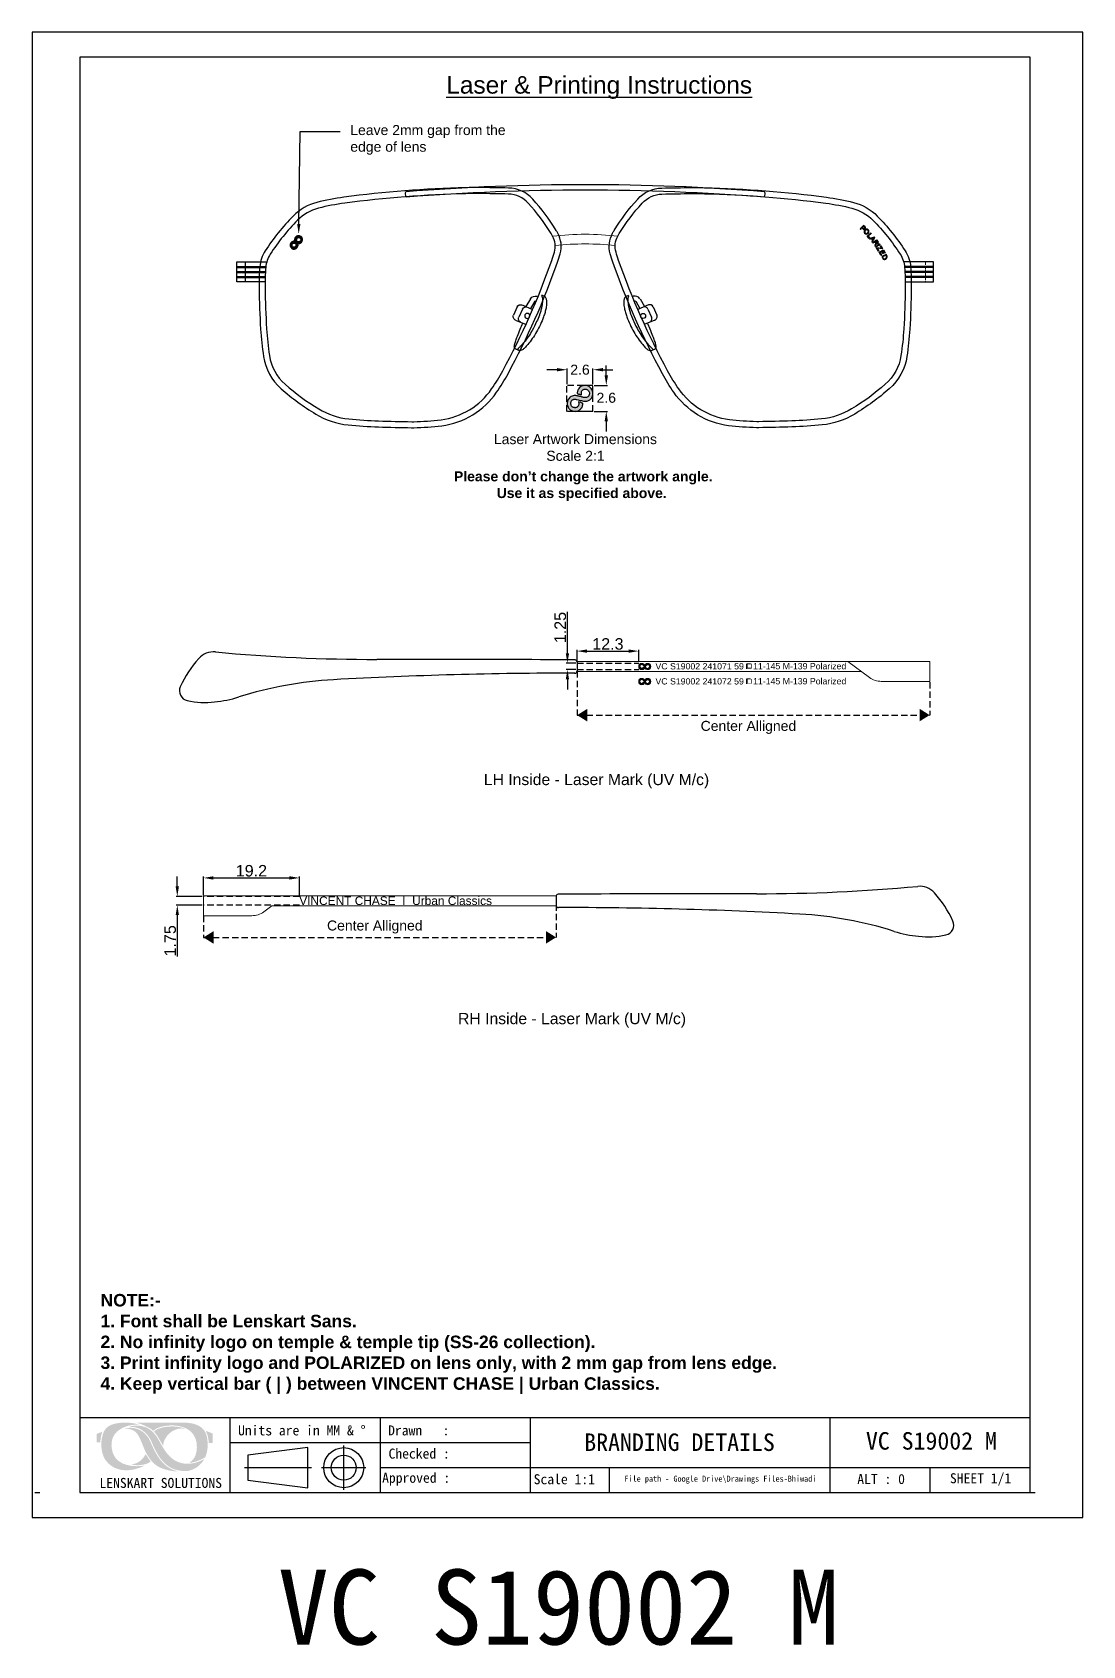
# Model space of a CAD drawing. Header units: millimetres. Extents: x 1233 to 2351, y 1180 to 1535.
# Drawn here: x 1232.9 to 1442.9, y 1212.3 to 1534.9 of the extents above; entities that cross this region are included whole.
import ezdxf
from ezdxf import colors
from ezdxf.entities.mleader import LeaderData, LeaderLine
from ezdxf.math import Vec2, Vec3

# ---------------------------------------------------------------- set-up
doc = ezdxf.new("R2010")
doc.units = ezdxf.units.MM
for name, pattern in [('ACAD_ISO02W100', [15, 12, -3]), ('DASHED', [19.05, 12.7, -6.35]), ('HIDDEN2', [0.1875, 0.125, -0.0625])]:
    doc.linetypes.add(name, pattern=pattern)
for name, color, linetype in [('Dimension', 3, 'Continuous'), ('Hidden Line', 1, 'HIDDEN2'), ('图层 1', 7, 'Continuous'), ('图框-线条', 7, 'Continuous')]:
    doc.layers.add(name, color=color, linetype=linetype)
doc.layers.add('标注', color=4, linetype='Continuous', lineweight=5)
doc.layers.add('绘图层', color=7, linetype='Continuous', lineweight=15)
doc.styles.get("Standard").update_dxf_attribs({"font": 'arial.ttf'})
doc.styles.add('宋体', font='SimSun.ttf')
doc.dimstyles.new('Standard$0', dxfattribs={"dimtxt": 2.3, "dimasz": 2, "dimexe": 1, "dimexo": 1, "dimgap": 1, "dimtad": 0, "dimtih": 1, "dimtoh": 1, "dimdec": 1, "dimzin": 0, "dimdsep": 46, "dimtxsty": 'Standard', "dimcen": 0, "dimclrd": 4, "dimclre": 4, "dimclrt": 4, "dimadec": 1, "dimazin": 0, "dimtfac": 1, "dimtdec": 1, "dimtofl": 0, "dimtmove": 0, "dimatfit": 0, "dimfxl": 1, "dimtolj": 1, "dimtzin": 0, "dimarcsym": 0})

msp = doc.modelspace()

# ---------------------------------------------------------------- texts
for s, insert, char_height, width, attachment_point in [('{\\LLaser & Printing Instructions}', (1346.24698, 1523.87721), 3.5, 76.6586513, 5), ('{\\fArial|b1|i0|c0|p34;Please don’t change the artwork angle.\\P           Use it as specified above.}', (1317.22095, 1447.11293), 2, 53.4879947, 1), ('\\pxql;{\\fArial|b1|i0|c0|p34;NOTE:-\\P\\pq*;1. Font shall be Lenskart Sans.^J2. No infinity logo on temple & temple tip (SS-26 collection).^J3. Print infinity logo and POLARIZED on lens only, with 2 mm gap from lens edge.^J4. Keep vertical bar ( | ) between VINCENT CHASE | Urban Classics.}', (1246.56217, 1282.60778), 2.5, 135.4516394, 1), ('{\\fNSimSun|b0|i0|c0|p49;VC S19002 M}', (1338.12707, 1219.8797), 15, 239.4285657, 5)]:
    msp.add_mtext(s, dxfattribs=dict(insert=insert, char_height=char_height, width=width, attachment_point=attachment_point))
at = {"layer": '绘图层', "color": 7, "linetype": 'ByBlock', "lineweight": 9, "attachment_point": 5, "style": '宋体'}
for s, insert, char_height, width in [('{\\fArial|b0|i0|c0|p34;Laser Artwork Dimensions\\PScale 2:1}', (1341.5079, 1451.8778), 2, 53.6847846), ('{\\fArial|b0|i0|c0|p34;VC S19002 241071 59}', (1366.341, 1408.12061), 1.25, 28.1019674), ('{\\fArial|b0|i0|c0|p34;11-145 M-139 Polarized  }', (1386.33869, 1408.14406), 1.25, 21.1754081), ('{\\fArial|b0|i0|c0|p34;VC S19002 241072 59}', (1366.341, 1405.11206), 1.25, 28.1019674), ('{\\fArial|b0|i0|c0|p34;11-145 M-139 Polarized  }', (1386.33869, 1405.13551), 1.25, 21.1754081), ('{\\fArial|b0|i0|c0|p34;Center Alligned}', (1376.0905, 1395.91394), 2, 25.9865105), ('{\\fArial|b0|i0|c0|p34;LH Inside - Laser Mark (UV M/c)}', (1345.71934, 1385.15697), 2.25, 60.2844571), ('{\\fArial|b0|i0|c0|p34;VINCENT CHASE  I  Urban Classics}', (1305.56472, 1361.23358), 1.7, 43.5669233), ('{\\fArial|b0|i0|c0|p34;Center Alligned}', (1301.39587, 1355.99178), 2, 25.9865105), ('{\\fArial|b0|i0|c0|p34;RH Inside - Laser Mark (UV M/c)}', (1340.82759, 1337.34751), 2.25, 60.2844571), ('\\pxql;{\\fNSimSun|b0|i0|c0|p49;Units are in MM & %%D}', (1289.33203, 1255.30746), 2, 30.5443257), ('\\pxql;{\\fNSimSun|b0|i0|c0|p49;Drawn   : }', (1319.33203, 1255.30746), 2, 30.5443257), ('{\\fNSimSun|b0|i0|c0|p49;BRANDING DETAILS}', (1362.31989, 1252.93015), 3.5, 71.0095224), ('{\\fNSimSun|b0|i0|c0|p49;VC S19002 M}', (1412.67721, 1253.19745), 3.5, 46.4697196), ('\\pxql;{\\fNSimSun|b0|i0|c0|p49;Checked : }', (1315.59163, 1250.66111), 2, 22.901467), ('{\\fSimSun|b0|i0|c134|p2;LENSKART SOLUTIONS}', (1258.60293, 1244.80186), 2, 58.9744548), ('\\pxql;{\\fNSimSun|b0|i0|c0|p49;Approved :}', (1314.31512, 1245.55548), 2, 22.901467), ('\\pxql;{\\fNSimSun|b0|i0|c0|p49;Scale 1:1}', (1344.61308, 1245.54189), 2, 22.901467), ('\\pxql;{\\fNSimSun|b0|i0|c0|p49;File path - Google Drive\\\\Drawings Files-Bhiwadi}', (1396.24926, 1245.46348), 1.2, 89.8899891), ('{\\fNSimSun|b0|i0|c0|p49;ALT : 0}', (1402.61563, 1245.58301), 2, 17.2791446), ('{\\fNSimSun|b0|i0|c0|p49;SHEET 1/1}', (1422.49832, 1245.50801), 2, 17.2791446)]:
    msp.add_mtext(s, dxfattribs=dict(at, insert=insert, char_height=char_height, width=width))

# ---------------------------------------------------------------- blocks, each defined once
blk = doc.blocks.new('mn')
at = {"color": 7}
for p, q in [((6512.1, -4128.87), (6512.55, -4128.72)), ((6513.88, -4130), (6514.64, -4131.5)), ((6514.77, -4129.55), (6515.6, -4131.17)), ((6516.37, -4130.9), (6514.2, -4131.65)), ((6516.22, -4131.72), (6516.86, -4133.38)), ((6517.32, -4131.34), (6517.96, -4133)), ((6517.5, -4133.98), (6515.31, -4134.73)), ((6516.49, -4140.01), (6517.09, -4139.81))]:
    blk.add_line(p, q, dxfattribs=at)
blk.add_circle((6515.2, -4133.02), 0.5, dxfattribs=at)
for centre, radius, start, end in [((6513.74, -4130.13), 1.18, 29.5662, 105.1946), ((6513.74, -4130.13), 0.18, 29.5662, 109.3578), ((6515.52, -4131.99), 0.75, 21.0536, 108.9615), ((6516.62, -4131.61), 0.75, 21.0536, 108.9615), ((6516.16, -4133.65), 0.75, 288.9615, 21.0536), ((6517.26, -4133.27), 0.75, 288.9615, 21.0536), ((6516.92, -4139.34), 0.5, 288.9615, 352.0354)]:
    blk.add_arc(centre, radius, start, end, dxfattribs=at)
for points, knots in [([(6512.1, -4128.87), (6512.02, -4128.9), (6511.94, -4128.95), (6511.73, -4129.14), (6511.64, -4129.32), (6511.53, -4129.7), (6511.49, -4129.93), (6511.47, -4130.51), (6511.49, -4130.87), (6511.58, -4131.54), (6511.63, -4131.82), (6511.76, -4132.4), (6511.84, -4132.7), (6511.93, -4133)], [0, 0, 0, 0, 0.525689, 0.525689, 1.652907, 1.652907, 2.923389, 2.923389, 4.456515, 4.456515, 5.498466, 5.498466, 6.576224, 6.576224, 6.576224, 6.576224]), ([(6512.57, -4128.8), (6512.54, -4128.84), (6512.51, -4128.89), (6512.44, -4129.04), (6512.4, -4129.16), (6512.35, -4129.45), (6512.33, -4129.61), (6512.31, -4129.97), (6512.32, -4130.16), (6512.35, -4130.56), (6512.37, -4130.78), (6512.44, -4131.24), (6512.48, -4131.48), (6512.59, -4131.97), (6512.65, -4132.22), (6512.75, -4132.55), (6512.77, -4132.63), (6512.79, -4132.71)], [0.342327, 0.342327, 0.342327, 0.342327, 0.733059, 0.733059, 1.466118, 1.466118, 2.199177, 2.199177, 2.932236, 2.932236, 3.665693, 3.665693, 4.39915, 4.39915, 5.132608, 5.132608, 5.375972, 5.375972, 5.375972, 5.375972]), ([(6511.93, -4133), (6512.26, -4134.08), (6512.68, -4135.13), (6513.65, -4137.08), (6514.19, -4137.97), (6514.78, -4138.75)], [0, 0, 0, 0, 3.393519, 3.393519, 6.793295, 6.793295, 6.793295, 6.793295]), ([(6512.79, -4132.71), (6512.93, -4133.17), (6513.09, -4133.62), (6513.5, -4134.69), (6513.76, -4135.29), (6514.26, -4136.29), (6514.49, -4136.73), (6515, -4137.57), (6515.27, -4137.98), (6515.6, -4138.41), (6515.64, -4138.47), (6515.68, -4138.52)], [12.477352, 12.477352, 12.477352, 12.477352, 13.824357, 13.824357, 15.774274, 15.774274, 17.2906, 17.2906, 18.806925, 18.806925, 19.033217, 19.033217, 19.033217, 19.033217]), ([(6517, -4137.42), (6516.97, -4137.35), (6516.95, -4137.28), (6516.77, -4136.72), (6516.61, -4136.23), (6516.3, -4135.31), (6516.16, -4134.89), (6516.02, -4134.49)], [9.004309, 9.004309, 9.004309, 9.004309, 9.230601, 9.230601, 10.746927, 10.746927, 12.028994, 12.028994, 12.028994, 12.028994]), ([(6514.78, -4138.75), (6514.87, -4138.87), (6514.96, -4138.98), (6515.14, -4139.21), (6515.23, -4139.31), (6515.33, -4139.42)], [0, 0, 0, 0, 0.516499, 0.516499, 1.03397, 1.03397, 1.03397, 1.03397]), ([(6515.33, -4139.42), (6515.47, -4139.59), (6515.62, -4139.72), (6515.9, -4139.93), (6516.03, -4139.99), (6516.29, -4140.06), (6516.4, -4140.04), (6516.49, -4140.01)], [0, 0, 0, 0, 0.796315, 0.796315, 1.559532, 1.559532, 2.335249, 2.335249, 2.335249, 2.335249]), ([(6515.68, -4138.52), (6515.77, -4138.64), (6515.86, -4138.76), (6516.04, -4138.98), (6516.14, -4139.09), (6516.23, -4139.2), (6516.24, -4139.21), (6516.25, -4139.23), (6516.27, -4139.24), (6516.32, -4139.3), (6516.38, -4139.36), (6516.43, -4139.43), (6516.55, -4139.56), (6516.66, -4139.69), (6516.78, -4139.81)], [20.071782, 20.071782, 20.071782, 20.071782, 20.592988, 20.592988, 21.113501, 21.113501, 21.113501, 21.18052, 21.18052, 21.18052, 21.484011, 21.484011, 21.484011, 22.11914, 22.11914, 22.11914, 22.11914]), ([(6517.27, -4138.33), (6517.23, -4138.18), (6517.18, -4138.03), (6517.09, -4137.73), (6517.05, -4137.58), (6517, -4137.42)], [8.414025, 8.414025, 8.414025, 8.414025, 8.934537, 8.934537, 9.455744, 9.455744, 9.455744, 9.455744]), ([(6517.42, -4139.41), (6517.42, -4139.41), (6517.42, -4139.41), (6517.42, -4139.41), (6517.42, -4139.39), (6517.42, -4139.37), (6517.43, -4139.27), (6517.43, -4139.17), (6517.41, -4138.95), (6517.39, -4138.83), (6517.35, -4138.59), (6517.31, -4138.46), (6517.27, -4138.33)], [0.853482, 0.853482, 0.853482, 0.853482, 0.855432, 0.855432, 0.855432, 0.944962, 0.944962, 1.417442, 1.417442, 1.889923, 1.889923, 2.345183, 2.345183, 2.345183, 2.345183])]:
    blk.add_open_spline(points, degree=3, knots=knots, dxfattribs=at)
blk = doc.blocks.new('yhgyf')
at = {"ltscale": 1000}
h = blk.add_hatch(color=0, dxfattribs=at)
h.dxf.hatch_style = 1
h.paths.add_polyline_path([(12820.05, 3880.69), (12819.73, 3881.02), (12819.03, 3880.32), (12819.12, 3880.23), (12819.41, 3880.52), (12819.64, 3880.28, 1)])
h.paths.add_polyline_path([(12819.74, 3880.84), (12819.96, 3880.62, -1), (12819.71, 3880.38), (12819.49, 3880.6)], flags=16)
h = blk.add_hatch(color=0, dxfattribs=at)
h.dxf.hatch_style = 1
h.paths.add_polyline_path([(12820.65, 3880.1, 0.267981), (12820.22, 3880.23, 0.207185), (12819.83, 3879.9, 0.288248), (12819.89, 3879.43, 0.228721), (12820.26, 3879.24, 0.27911), (12820.75, 3879.59, 0.314419)])
h.paths.add_polyline_path([(12820.66, 3879.72, -0.190431), (12820.41, 3879.42, -0.323606), (12820.04, 3879.44, -0.387777), (12819.97, 3879.87, -0.131727), (12820.17, 3880.07, -0.347174), (12820.57, 3880.02, -0.264322)], flags=16)
h = blk.add_hatch(color=0, dxfattribs=at)
h.dxf.hatch_style = 1
h.paths.add_polyline_path([(12820.88, 3878.45), (12820.58, 3878.82), (12821.24, 3879.37), (12821.16, 3879.47), (12820.4, 3878.85), (12820.79, 3878.37)])
h = blk.add_hatch(color=0, dxfattribs=at)
h.dxf.hatch_style = 1
h.paths.add_polyline_path([(12820.82, 3878.34), (12820.9, 3878.23), (12821.2, 3878.32), (12821.45, 3877.99), (12821.28, 3877.72), (12821.37, 3877.6), (12821.91, 3878.51), (12821.82, 3878.62)])
h.paths.add_polyline_path([(12821.76, 3878.48), (12821.51, 3878.09), (12821.32, 3878.34)], flags=16)
h = blk.add_hatch(color=0, dxfattribs=at)
h.dxf.hatch_style = 1
h.paths.add_polyline_path([(12822.56, 3877.6), (12822.25, 3878.05), (12821.44, 3877.5), (12821.52, 3877.38), (12822.24, 3877.87), (12822.44, 3877.58, -1), (12822.17, 3877.4), (12821.97, 3877.69), (12821.88, 3877.63), (12821.97, 3877.49, -0.254413), (12821.99, 3877.28), (12821.84, 3876.92), (12821.93, 3876.78), (12822.07, 3877.11, 0.124716), (12822.1, 3877.33, 0.057292), (12822.18, 3877.25, 0.805386)])
h = blk.add_hatch(color=0, dxfattribs=at)
h.dxf.hatch_style = 1
h.paths.add_polyline_path([(12822.9, 3877.09), (12822.83, 3877.2), (12822, 3876.67), (12822.07, 3876.56)])
h = blk.add_hatch(color=0, dxfattribs=at)
h.dxf.hatch_style = 1
h.paths.add_polyline_path([(12823.39, 3876.29), (12823.03, 3876.89), (12822.92, 3876.83), (12823.2, 3876.36), (12822.25, 3876.5), (12822.15, 3876.44), (12822.55, 3875.77), (12822.65, 3875.83), (12822.33, 3876.37), (12823.28, 3876.22)])
h = blk.add_hatch(color=0, dxfattribs=at)
h.dxf.hatch_style = 1
h.paths.add_polyline_path([(12822.67, 3875.56), (12823.01, 3874.91), (12823.11, 3874.97), (12822.83, 3875.49), (12823.13, 3875.65), (12823.38, 3875.18), (12823.48, 3875.23), (12823.23, 3875.71), (12823.49, 3875.85), (12823.78, 3875.32), (12823.88, 3875.38), (12823.53, 3876.02)])
h = blk.add_hatch(color=0, dxfattribs=at)
h.dxf.hatch_style = 1
h.paths.add_polyline_path([(12823.15, 3874.64), (12823.34, 3874.25, 0.263957), (12823.62, 3874.05, 0.279109), (12824.2, 3874.34, 0.262079), (12824.22, 3874.68), (12824.03, 3875.06)])
h.paths.add_polyline_path([(12823.98, 3874.9), (12824.1, 3874.65, -0.30602), (12824.06, 3874.37, -0.196326), (12823.67, 3874.18, -0.303394), (12823.43, 3874.32), (12823.31, 3874.57)], flags=16)
for points in [[(12819.41, 3880.52), (12819.64, 3880.28, 1), (12820.05, 3880.69), (12819.73, 3881.02), (12819.03, 3880.32), (12819.12, 3880.23)], [(12819.71, 3880.38, 1), (12819.96, 3880.62), (12819.74, 3880.84), (12819.49, 3880.6)], [(12820.17, 3880.07, 0.131727), (12819.97, 3879.87, 0.387777), (12820.04, 3879.44, 0.323606), (12820.41, 3879.42, 0.190431), (12820.66, 3879.72, 0.264322), (12820.57, 3880.02, 0.347174)]]:
    blk.add_lwpolyline(points, format="xyb", close=True)
for points in [[(12819.83, 3879.9, 0.288248), (12819.89, 3879.43, 0.228721), (12820.26, 3879.24)], [(12820.26, 3879.24, 0.27911), (12820.75, 3879.59, 0.314419), (12820.65, 3880.1, 0.267981), (12820.22, 3880.23, 0.207185), (12819.83, 3879.9)], [(12821.97, 3877.69), (12822.17, 3877.4, 1), (12822.44, 3877.58), (12822.24, 3877.87), (12821.52, 3877.38), (12821.44, 3877.5), (12822.25, 3878.05), (12822.56, 3877.6)], [(12821.88, 3877.63), (12821.97, 3877.49, -0.254413), (12821.99, 3877.28), (12821.84, 3876.92), (12821.93, 3876.78), (12822.07, 3877.11, 0.124716), (12822.1, 3877.33, 0.057292), (12822.18, 3877.25)], [(12823.15, 3874.64), (12823.34, 3874.25, 0.263957), (12823.62, 3874.05, 0.279109), (12824.2, 3874.34, 0.262079), (12824.22, 3874.68), (12824.03, 3875.06), (12823.15, 3874.64)], [(12824.06, 3874.37, 0.30602), (12824.1, 3874.65), (12823.98, 3874.9), (12823.31, 3874.57), (12823.43, 3874.32, 0.303394), (12823.67, 3874.18)]]:
    blk.add_lwpolyline(points, format="xyb")
for points in [[(12820.58, 3878.82), (12820.88, 3878.45), (12820.79, 3878.37), (12820.4, 3878.85), (12821.16, 3879.47), (12821.24, 3879.37)], [(12821.28, 3877.72), (12821.37, 3877.6), (12821.91, 3878.51), (12821.82, 3878.62), (12820.82, 3878.34), (12820.9, 3878.23), (12821.2, 3878.32), (12821.45, 3877.99)], [(12821.76, 3878.48), (12821.51, 3878.09), (12821.32, 3878.34)], [(12822.07, 3876.56), (12822, 3876.67), (12822.83, 3877.2), (12822.9, 3877.09)], [(12822.67, 3875.56), (12823.53, 3876.02), (12823.88, 3875.38), (12823.78, 3875.32), (12823.49, 3875.85), (12823.23, 3875.71), (12823.48, 3875.23), (12823.38, 3875.18), (12823.13, 3875.65), (12822.83, 3875.49), (12823.11, 3874.97), (12823.01, 3874.91)]]:
    blk.add_lwpolyline(points, close=True)
blk.add_lwpolyline([(12823.03, 3876.89), (12823.39, 3876.29), (12823.28, 3876.22), (12822.33, 3876.37), (12822.65, 3875.83), (12822.55, 3875.77), (12822.15, 3876.44), (12822.25, 3876.5), (12823.2, 3876.36), (12822.92, 3876.83), (12823.03, 3876.89)])
for centre, radius, start, end in [((12822.33, 3877.47), 0.263, 233.9519, 38.1785), ((12823.64, 3874.76), 0.577, 273.3509, 317.7803)]:
    blk.add_arc(centre, radius, start, end)
blk = doc.blocks.new('*D240')
at = {"layer": 'Defpoints', "color": 0, "transparency": 16777216}
for p in [(1339.9, 1408.74), (1341.83, 1408.74), (1341.83, 1407.49)]:
    blk.add_point(p, dxfattribs=at)
at = {"layer": 'Dimension', "color": 3, "lineweight": -2, "transparency": 16777216}
for p, q in [((1339.9, 1410.74), (1339.9, 1419.02)), ((1341.58, 1408.74), (1339.65, 1408.74)), ((1341.58, 1407.49), (1339.65, 1407.49)), ((1339.9, 1405.49), (1339.9, 1403.49))]:
    blk.add_line(p, q, dxfattribs=at)
at = {"layer": 'Dimension', "color": 3, "transparency": 16777216}
for points in [[(1339.57, 1410.74), (1340.24, 1410.74), (1339.9, 1408.74)], [(1339.57, 1405.49), (1340.24, 1405.49), (1339.9, 1407.49)]]:
    blk.add_solid(points, dxfattribs=at)
at = {"layer": 'Dimension', "transparency": 16777216, "insert": (1338.48, 1415.88), "char_height": 2.3, "attachment_point": 5, "rotation": 90}
blk.add_mtext('\\A1;1.25', dxfattribs=at)
blk = doc.blocks.new('*D171')
at = {"layer": 'Defpoints', "color": 0, "transparency": 16777216}
for p in [(1267.14, 1362.12), (1261.91, 1360.37), (1267.14, 1360.37)]:
    blk.add_point(p, dxfattribs=at)
at = {"layer": 'Dimension', "color": 3, "lineweight": -2, "transparency": 16777216}
for p, q in [((1261.91, 1364.12), (1261.91, 1366.12)), ((1266.89, 1362.12), (1261.66, 1362.12)), ((1266.89, 1360.37), (1261.66, 1360.37)), ((1261.91, 1358.37), (1261.91, 1350.09))]:
    blk.add_line(p, q, dxfattribs=at)
at = {"layer": 'Dimension', "color": 3, "transparency": 16777216}
for points in [[(1261.58, 1364.12), (1262.24, 1364.12), (1261.91, 1362.12)], [(1261.58, 1358.37), (1262.24, 1358.37), (1261.91, 1360.37)]]:
    blk.add_solid(points, dxfattribs=at)
at = {"layer": 'Dimension', "transparency": 16777216, "insert": (1260.49, 1353.23), "char_height": 2.3, "attachment_point": 5, "rotation": 90}
blk.add_mtext('\\A1;1.75', dxfattribs=at)
blk = doc.blocks.new('*D241')
at = {"layer": 'Defpoints', "color": 0, "transparency": 16777216}
for p in [(1286.33, 1365.81), (1267.14, 1362.12), (1286.33, 1362.12)]:
    blk.add_point(p, dxfattribs=at)
at = {"layer": 'Dimension', "color": 3, "lineweight": -2, "transparency": 16777216}
for p, q in [((1267.14, 1362.37), (1267.14, 1366.06)), ((1269.14, 1365.81), (1284.33, 1365.81)), ((1286.33, 1362.37), (1286.33, 1366.06))]:
    blk.add_line(p, q, dxfattribs=at)
at = {"layer": 'Dimension', "color": 3, "transparency": 16777216}
for points in [[(1269.14, 1366.14), (1269.14, 1365.47), (1267.14, 1365.81)], [(1284.33, 1366.14), (1284.33, 1365.47), (1286.33, 1365.81)]]:
    blk.add_solid(points, dxfattribs=at)
at = {"layer": 'Dimension', "transparency": 16777216, "insert": (1276.73, 1367.23), "char_height": 2.3, "attachment_point": 5}
blk.add_mtext('\\A1;19.2', dxfattribs=at)
blk = doc.blocks.new('*D242')
at = {"layer": 'Defpoints', "color": 0, "transparency": 16777216}
for p in [(1354.16, 1411.17), (1341.83, 1408.74), (1354.16, 1408.74)]:
    blk.add_point(p, dxfattribs=at)
at = {"layer": 'Dimension', "color": 3, "lineweight": -2, "transparency": 16777216}
for p, q in [((1341.83, 1408.99), (1341.83, 1411.42)), ((1343.83, 1411.17), (1352.16, 1411.17)), ((1354.16, 1408.99), (1354.16, 1411.42))]:
    blk.add_line(p, q, dxfattribs=at)
at = {"layer": 'Dimension', "color": 3, "transparency": 16777216}
for points in [[(1343.83, 1411.5), (1343.83, 1410.83), (1341.83, 1411.17)], [(1352.16, 1411.5), (1352.16, 1410.83), (1354.16, 1411.17)]]:
    blk.add_solid(points, dxfattribs=at)
at = {"layer": 'Dimension', "transparency": 16777216, "insert": (1348, 1412.59), "char_height": 2.3, "attachment_point": 5}
blk.add_mtext('\\A1;12.3', dxfattribs=at)
blk = doc.blocks.new('*D232')
at = {"layer": 'Defpoints', "color": 0, "transparency": 16777216}
for p in [(1345.01, 1467.44), (1339.82, 1464.3), (1345.01, 1464.3)]:
    blk.add_point(p, dxfattribs=at)
at = {"layer": 'Dimension', "color": 3, "lineweight": -2, "transparency": 16777216}
for p, q in [((1337.82, 1467.44), (1335.82, 1467.44)), ((1339.82, 1464.55), (1339.82, 1467.69)), ((1345.01, 1464.55), (1345.01, 1467.69)), ((1347.01, 1467.44), (1349.01, 1467.44))]:
    blk.add_line(p, q, dxfattribs=at)
at = {"layer": 'Dimension', "color": 3, "transparency": 16777216}
for points in [[(1337.82, 1467.78), (1337.82, 1467.11), (1339.82, 1467.44)], [(1347.01, 1467.78), (1347.01, 1467.11), (1345.01, 1467.44)]]:
    blk.add_solid(points, dxfattribs=at)
at = {"layer": 'Dimension', "transparency": 16777216, "insert": (1342.42, 1467.44), "char_height": 2, "attachment_point": 5}
blk.add_mtext('\\A1;2.6', dxfattribs=at)
blk = doc.blocks.new('*D233')
at = {"layer": 'Defpoints', "color": 0, "transparency": 16777216}
for p in [(1345.01, 1464.3), (1345.01, 1459.1), (1347.67, 1459.1)]:
    blk.add_point(p, dxfattribs=at)
at = {"layer": 'Dimension', "color": 3, "lineweight": -2, "transparency": 16777216}
for p, q in [((1347.67, 1466.3), (1347.67, 1468.3)), ((1345.26, 1464.3), (1347.92, 1464.3)), ((1345.26, 1459.1), (1347.92, 1459.1)), ((1347.67, 1457.1), (1347.67, 1455.1))]:
    blk.add_line(p, q, dxfattribs=at)
at = {"layer": 'Dimension', "color": 3, "transparency": 16777216}
for points in [[(1347.34, 1466.3), (1348.01, 1466.3), (1347.67, 1464.3)], [(1347.34, 1457.1), (1348.01, 1457.1), (1347.67, 1459.1)]]:
    blk.add_solid(points, dxfattribs=at)
at = {"layer": 'Dimension', "transparency": 16777216, "insert": (1347.67, 1461.82), "char_height": 2, "attachment_point": 5}
blk.add_mtext('\\A1;2.6', dxfattribs=at)

# ---------------------------------------------------------------- dimensions: what is measured, and where the dimension line sits
at = {"layer": 'Dimension'}
dim = msp.add_linear_dim(base=(1345.01176, 1467.44444), p1=(1339.81899, 1464.29997), p2=(1345.01176, 1464.29997), dimstyle='Standard$0', override={"dimtxt": 2, "dimexe": 0.25, "dimexo": 0.25, "dimgap": 0.25, "dimlfac": 0.5, "dimclrd": 3, "dimclre": 3, "dimclrt": 256, "dimadec": 2, "dimtdec": 2, "dimatfit": 3}, dxfattribs=at)
dim.commit()
dim.dimension.update_dxf_attribs({"geometry": '*D232', "text_midpoint": (1342.41537, 1467.44444), "dimtype": 160})
dim = msp.add_linear_dim(base=(1347.67328, 1459.09738), p1=(1345.01176, 1464.29997), p2=(1345.01176, 1459.09738), angle=90, dimstyle='Standard$0', override={"dimtxt": 2, "dimexe": 0.25, "dimexo": 0.25, "dimgap": 0.25, "dimlfac": 0.5, "dimclrd": 3, "dimclre": 3, "dimclrt": 256, "dimadec": 2, "dimtdec": 2, "dimatfit": 3}, dxfattribs=at)
dim.commit()
dim.dimension.update_dxf_attribs({"geometry": '*D233', "text_midpoint": (1347.67328, 1461.823), "dimtype": 160})
for base, p1, p2, picture, middle in [((1339.90168, 1408.74254), (1341.83312, 1407.49254), (1341.83312, 1408.74254), '*D240', (1338.47737, 1415.88009)), ((1261.91031, 1360.36915), (1267.13849, 1362.11915), (1267.13839, 1360.36915), '*D171', (1260.486, 1353.2316))]:
    dim = msp.add_linear_dim(base=base, p1=p1, p2=p2, angle=90, dimstyle='Standard$0', override={"dimexe": 0.25, "dimexo": 0.25, "dimgap": 0.25, "dimtad": 1, "dimtih": 0, "dimtoh": 0, "dimdec": 2, "dimclrd": 3, "dimclre": 3, "dimclrt": 256, "dimadec": 2, "dimtdec": 2, "dimatfit": 3}, dxfattribs=at)
    dim.commit()
    dim.dimension.update_dxf_attribs({"geometry": picture, "text_midpoint": middle})
for base, p1, p2, picture, middle in [((1354.15951, 1411.16691), (1341.83312, 1408.74254), (1354.15951, 1408.74254), '*D242', (1347.99631, 1412.59202)), ((1286.3305, 1365.80696), (1267.13849, 1362.11915), (1286.3305, 1362.11915), '*D241', (1276.73449, 1367.23128))]:
    dim = msp.add_linear_dim(base=base, p1=p1, p2=p2, dimstyle='Standard$0', override={"dimexe": 0.25, "dimexo": 0.25, "dimgap": 0.25, "dimtad": 1, "dimtih": 0, "dimtoh": 0, "dimclrd": 3, "dimclre": 3, "dimclrt": 256, "dimadec": 2, "dimtdec": 2, "dimatfit": 3}, dxfattribs=at)
    dim.commit()
    dim.dimension.update_dxf_attribs({"geometry": picture, "text_midpoint": middle})

# ---------------------------------------------------------------- hatches: boundary and pattern name
at = {"ltscale": 1000}
h = msp.add_hatch(color=0, dxfattribs=at)
h.dxf.hatch_style = 1
h.paths.add_polyline_path([(1285.41682, 1493.13086, 0.009200992), (1285.26982, 1493.14355, 0.034578922), (1285.17731, 1493.14342, 0.080860631), (1284.98482, 1493.09796, 0.0615555), (1284.79617, 1492.99088, 0.060960258), (1284.63726, 1492.83954, 0.075113595), (1284.53252, 1492.66405, 0.107407412), (1284.47392, 1492.33099, 0.103911807), (1284.55753, 1491.9993, 0.104789419), (1284.76665, 1491.73141), (1284.77834, 1491.72177, 0.105998102), (1285.06241, 1491.57819, 0.099430566), (1285.36443, 1491.56048, 0.098955361), (1285.65079, 1491.66078, 0.098091), (1285.87831, 1491.86427, 0.096106349), (1286.01309, 1492.14054, 0.027845832), (1286.05012, 1492.31722, 0.165175767), (1286.03378, 1492.40883, 0.187091822), (1285.96648, 1492.46518, 0.03752485), (1285.81219, 1492.50492), (1285.59772, 1492.5433), (1285.62337, 1492.36105, -0.070095681), (1285.62334, 1492.22456, -0.093403994), (1285.5837, 1492.10744, -0.094441604), (1285.50445, 1492.01354, -0.07294592), (1285.38912, 1491.94506, -0.087245771), (1285.29402, 1491.92418, -0.049283669), (1285.17579, 1491.93085, -0.04916132), (1285.06077, 1491.9606, -0.084660695), (1284.97512, 1492.00967, -0.107698329), (1284.90286, 1492.10143, -0.057785728), (1284.85497, 1492.23812, -0.056259185), (1284.83856, 1492.38776, -0.080747817), (1284.86035, 1492.5191, -0.024708318), (1284.89327, 1492.60277, -0.081897649), (1284.92597, 1492.65184, -0.07762072), (1284.97367, 1492.68922, -0.020736764), (1285.05998, 1492.73288, -0.058915101), (1285.15666, 1492.76375, -0.050945612), (1285.2628, 1492.77329, -0.032737984), (1285.40516, 1492.76221, -0.008825039), (1285.62885, 1492.72595, 0.026228042), (1286.08552, 1492.66813, 0.080367301), (1286.39535, 1492.69512, 0.10870549), (1286.62665, 1492.81083, 0.074386718), (1286.82581, 1493.02812, 0.134096321), (1286.94275, 1493.37314, 0.115691978), (1286.87777, 1493.75127, 0.113819924), (1286.64979, 1494.06581, 0.126576461), (1286.31528, 1494.23368, 0.084813795), (1286.07987, 1494.24406, 0.07171586), (1285.83928, 1494.17791, 0.072637037), (1285.62999, 1494.0477, 0.091631065), (1285.48567, 1493.87159, 0.040913413), (1285.43264, 1493.75346, 0.022950654), (1285.38696, 1493.60275, 0.019636585), (1285.35644, 1493.45892, 0.12511933), (1285.36229, 1493.38512, 0.20226179), (1285.37963, 1493.36563, 0.022027375), (1285.43616, 1493.3417, 0.024188929), (1285.50907, 1493.3185, 0.017226075), (1285.59265, 1493.29935), (1285.80797, 1493.25778), (1285.78489, 1493.44078, -0.074831952), (1285.78865, 1493.59836, -0.112410803), (1285.84164, 1493.72468, -0.114016507), (1285.94339, 1493.81441, -0.078542062), (1286.08892, 1493.8657, -0.168010779), (1286.35207, 1493.82571, -0.157558413), (1286.54261, 1493.63098, -0.15933647), (1286.58196, 1493.36335, -0.171660276), (1286.45345, 1493.13363, -0.072505256), (1286.34085, 1493.06051, -0.090273832), (1286.22019, 1493.02955, -0.052331959), (1286.05028, 1493.03524, -0.010347934), (1285.74903, 1493.08346, 0.009446164), (1285.58384, 1493.11021, 0.009285)])
h = msp.add_hatch(color=0, dxfattribs=at)
h.dxf.hatch_style = 1
h.paths.add_polyline_path([(1341.90484, 1462.21974, 0.009200992), (1341.61489, 1462.27461, 0.034578922), (1341.43078, 1462.29299, 0.080860631), (1341.0386, 1462.24131, 0.0615555), (1340.64165, 1462.06626, 0.060960258), (1340.29494, 1461.79714, 0.075113595), (1340.05117, 1461.46905, 0.107407412), (1339.86745, 1460.81813, 0.103911807), (1339.96698, 1460.14128, 0.104789419), (1340.32912, 1459.56608), (1340.35044, 1459.54456, 0.105998102), (1340.88675, 1459.20161, 0.099430566), (1341.48414, 1459.10551, 0.098955361), (1342.07417, 1459.24738, 0.098091), (1342.56789, 1459.60644, 0.096106349), (1342.89175, 1460.12901, 0.027845832), (1343.00104, 1460.47312, 0.165175767), (1342.987, 1460.6587, 0.187091822), (1342.86442, 1460.78439, 0.03752485), (1342.56543, 1460.89455), (1342.14641, 1461.01414), (1342.16071, 1460.64632, -0.070095681), (1342.13316, 1460.37474, -0.093403994), (1342.03067, 1460.14968, -0.094441604), (1341.85405, 1459.97881, -0.07294592), (1341.61077, 1459.86578, -0.087245771), (1341.41734, 1459.84339, -0.049283669), (1341.18341, 1459.88049, -0.04916132), (1340.96054, 1459.96287, -0.084660695), (1340.80001, 1460.07776, -0.107698329), (1340.67472, 1460.27492, -0.057785728), (1340.60696, 1460.55656, -0.056259185), (1340.60447, 1460.85762, -0.080747817), (1340.67429, 1461.11457, -0.024708318), (1340.75666, 1461.27442, -0.081897649), (1340.83161, 1461.36548, -0.07762072), (1340.93405, 1461.43024, -0.020736764), (1341.11459, 1461.49972, -0.058915101), (1341.31318, 1461.54167, -0.050945612), (1341.5263, 1461.53926, -0.032737984), (1341.80735, 1461.48854, -0.008825039), (1342.24515, 1461.3713, 0.026228042), (1343.14218, 1461.16423, 0.080367301), (1343.76413, 1461.1555, 0.10870549), (1344.2477, 1461.33914, 0.074386718), (1344.68778, 1461.73137, 0.134096321), (1344.98999, 1462.39433, 0.115691978), (1344.9369, 1463.15985, 0.113819924), (1344.54663, 1463.83166, 0.126576461), (1343.91483, 1464.2331, 0.084813795), (1343.44852, 1464.3012, 0.07171586), (1342.95644, 1464.21804, 0.072637037), (1342.51375, 1464.00113, 0.091631065), (1342.19111, 1463.67978, 0.040913413), (1342.06178, 1463.45541, 0.022950654), (1341.94052, 1463.16473, 0.019636585), (1341.85079, 1462.88467, 0.12511933), (1341.84756, 1462.73664, 0.20226179), (1341.87814, 1462.69437, 0.022027375), (1341.98581, 1462.63536, 0.024188929), (1342.12622, 1462.57451, 0.017226075), (1342.28866, 1462.51957), (1342.70873, 1462.39345), (1342.69968, 1462.76225, -0.074831952), (1342.73893, 1463.07505, -0.112410803), (1342.86981, 1463.31571, -0.114016507), (1343.09036, 1463.47376, -0.078542062), (1343.39027, 1463.5465, -0.168010779), (1343.90584, 1463.4139, -0.157558413), (1344.24575, 1462.98803, -0.15933647), (1344.27011, 1462.44757, -0.171660276), (1343.9681, 1462.01635, -0.072505256), (1343.72932, 1461.89354, -0.090273832), (1343.48299, 1461.85625, -0.052331959), (1343.14604, 1461.90181, -0.010347934), (1342.55633, 1462.05846, 0.009446164), (1342.23302, 1462.14497, 0.009285)])
at = {"lineweight": 5}
h = msp.add_hatch(color=256, dxfattribs=at)
h.dxf.hatch_style = 1
edge = h.paths.add_edge_path()
edge.add_spline(control_points=[(1355.9381, 1407.7125), (1355.79423, 1407.7125), (1355.67579, 1407.7866), (1355.61483, 1407.90996), (1355.61483, 1407.90996), (1355.3632, 1408.35919), (1355.3632, 1408.35919)], knot_values=[8, 8, 8, 8, 9, 9, 9, 10, 10, 10, 10], degree=3, periodic=0)
edge.add_spline(control_points=[(1355.3632, 1408.35919), (1355.25545, 1408.57485), (1355.03964, 1408.71857), (1354.7883, 1408.71857)], knot_values=[10, 10, 10, 10, 11, 11, 11, 11], degree=3, periodic=0)
edge.add_spline(control_points=[(1354.7883, 1408.71857), (1354.42892, 1408.71857), (1354.15938, 1408.43112), (1354.15938, 1408.08979)], knot_values=[11, 11, 11, 11, 12, 12, 12, 12], degree=3, periodic=0)
edge.add_spline(control_points=[(1354.15938, 1408.08979), (1354.15938, 1407.74832), (1354.44683, 1407.46072), (1354.7883, 1407.46072)], knot_values=[12, 12, 12, 12, 13, 13, 13, 13], degree=3, periodic=0)
edge.add_spline(control_points=[(1354.7883, 1407.46072), (1354.9498, 1407.46072), (1355.11158, 1407.53266), (1355.21962, 1407.64056)], knot_values=[13, 13, 13, 13, 14, 14, 14, 14], degree=3, periodic=0)
edge.add_spline(control_points=[(1355.21962, 1407.64056), (1355.21962, 1407.64056), (1355.23753, 1407.65847), (1355.23754, 1407.65847)], knot_values=[14.00001, 14.00001, 14.00001, 14.00001, 14.99999, 14.99999, 14.99999, 14.99999], degree=3, periodic=0)
edge.add_spline(control_points=[(1355.23754, 1407.65847), (1355.23754, 1407.65847), (1355.23754, 1407.65847), (1355.23754, 1407.65847), (1355.23754, 1407.65847), (1355.07576, 1407.94606), (1355.07575, 1407.94607)], knot_values=[14.99999, 14.99999, 14.99999, 14.99999, 15, 15, 15, 15.99999, 15.99999, 15.99999, 15.99999], degree=3, periodic=0)
edge.add_spline(control_points=[(1355.07575, 1407.94607), (1355.07575, 1407.94607), (1355.05755, 1407.90996), (1355.05755, 1407.90996)], knot_values=[16.00001, 16.00001, 16.00001, 16.00001, 17, 17, 17, 17], degree=3, periodic=0)
edge.add_spline(control_points=[(1355.05755, 1407.90996), (1355.04513, 1407.88872), (1355.02173, 1407.85622), (1355.00382, 1407.83816)], knot_values=[17, 17, 17, 17, 18, 18, 18, 18], degree=3, periodic=0)
edge.add_spline(control_points=[(1355.00382, 1407.83816), (1354.93217, 1407.74832), (1354.82413, 1407.7125), (1354.71637, 1407.73041)], knot_values=[18, 18, 18, 18, 19, 19, 19, 19], degree=3, periodic=0)
edge.add_spline(control_points=[(1354.71637, 1407.73041), (1354.53668, 1407.76623), (1354.41101, 1407.92816), (1354.41101, 1408.08979)], knot_values=[19, 19, 19, 19, 20, 20, 20, 20], degree=3, periodic=0)
edge.add_spline(control_points=[(1354.41101, 1408.08979), (1354.41101, 1408.2874), (1354.57279, 1408.46709), (1354.7883, 1408.46709)], knot_values=[20, 20, 20, 20, 21, 21, 21, 21], degree=3, periodic=0)
edge.add_spline(control_points=[(1354.7883, 1408.46709), (1354.93217, 1408.46709), (1355.05438, 1408.3888), (1355.11158, 1408.26948), (1355.11158, 1408.26948), (1355.3632, 1407.82025), (1355.3632, 1407.82025)], knot_values=[21, 21, 21, 21, 22, 22, 22, 23, 23, 23, 23], degree=3, periodic=0)
edge.add_spline(control_points=[(1355.3632, 1407.82025), (1355.47096, 1407.60459), (1355.68677, 1407.46072), (1355.9381, 1407.46072)], knot_values=[23, 23, 23, 23, 24, 24, 24, 24], degree=3, periodic=0)
edge.add_spline(control_points=[(1355.9381, 1407.46072), (1356.29749, 1407.46072), (1356.56703, 1407.74832), (1356.56703, 1408.08979)], knot_values=[24, 24, 24, 24, 25, 25, 25, 25], degree=3, periodic=0)
edge.add_spline(control_points=[(1356.56703, 1408.08979), (1356.58523, 1408.44903), (1356.29749, 1408.71857), (1355.9381, 1408.71857)], knot_values=[25, 25, 25, 25, 26, 26, 26, 26], degree=3, periodic=0)
edge.add_spline(control_points=[(1355.9381, 1408.71857), (1355.77661, 1408.71857), (1355.61483, 1408.64678), (1355.50678, 1408.53902)], knot_values=[0, 0, 0, 0, 1, 1, 1, 1], degree=3, periodic=0)
edge.add_spline(control_points=[(1355.50678, 1408.53902), (1355.50678, 1408.53902), (1355.48887, 1408.52097), (1355.48887, 1408.52097)], knot_values=[1.00001, 1.00001, 1.00001, 1.00001, 1.99999, 1.99999, 1.99999, 1.99999], degree=3, periodic=0)
edge.add_spline(control_points=[(1355.48887, 1408.52097), (1355.48887, 1408.52097), (1355.48887, 1408.52097), (1355.48887, 1408.52097), (1355.48887, 1408.52097), (1355.65065, 1408.23352), (1355.65065, 1408.23352)], knot_values=[1.99999, 1.99999, 1.99999, 1.99999, 2, 2, 2, 2.99999, 2.99999, 2.99999, 2.99999], degree=3, periodic=0)
edge.add_spline(control_points=[(1355.65065, 1408.23352), (1355.65065, 1408.23352), (1355.66857, 1408.26948), (1355.66857, 1408.26948)], knot_values=[3.00001, 3.00001, 3.00001, 3.00001, 4, 4, 4, 4], degree=3, periodic=0)
edge.add_spline(control_points=[(1355.66857, 1408.26948), (1355.68705, 1408.30285), (1355.70468, 1408.32336), (1355.72259, 1408.34127)], knot_values=[4, 4, 4, 4, 5, 5, 5, 5], degree=3, periodic=0)
edge.add_spline(control_points=[(1355.72259, 1408.34127), (1355.81243, 1408.43112), (1355.90228, 1408.46709), (1356.01004, 1408.44903)], knot_values=[5, 5, 5, 5, 6, 6, 6, 6], degree=3, periodic=0)
edge.add_spline(control_points=[(1356.01004, 1408.44903), (1356.18973, 1408.41306), (1356.3154, 1408.26948), (1356.3154, 1408.08979)], knot_values=[6, 6, 6, 6, 7, 7, 7, 7], degree=3, periodic=0)
edge.add_spline(control_points=[(1356.3154, 1408.08979), (1356.3154, 1407.89219), (1356.15362, 1407.7125), (1355.9381, 1407.7125)], knot_values=[7, 7, 7, 7, 8, 8, 8, 8], degree=3, periodic=0)
h = msp.add_hatch(color=256, dxfattribs=at)
h.dxf.hatch_style = 1
h.paths.add_polyline_path([(1376.71096, 1408.62512), (1375.7231, 1408.62512), (1375.7231, 1407.63726), (1376.71096, 1407.63726)])
h.paths.add_polyline_path([(1376.58798, 1408.50214), (1375.84608, 1408.50214), (1375.84608, 1407.76024), (1376.58798, 1407.76024)], flags=16)
h = msp.add_hatch(color=256, dxfattribs=at)
h.dxf.hatch_style = 1
edge = h.paths.add_edge_path()
edge.add_spline(control_points=[(1355.9381, 1404.70395), (1355.79423, 1404.70395), (1355.67579, 1404.77805), (1355.61483, 1404.90141), (1355.61483, 1404.90141), (1355.3632, 1405.35064), (1355.3632, 1405.35064)], knot_values=[8, 8, 8, 8, 9, 9, 9, 10, 10, 10, 10], degree=3, periodic=0)
edge.add_spline(control_points=[(1355.3632, 1405.35064), (1355.25545, 1405.5663), (1355.03964, 1405.71002), (1354.7883, 1405.71002)], knot_values=[10, 10, 10, 10, 11, 11, 11, 11], degree=3, periodic=0)
edge.add_spline(control_points=[(1354.7883, 1405.71002), (1354.42892, 1405.71002), (1354.15938, 1405.42257), (1354.15938, 1405.08124)], knot_values=[11, 11, 11, 11, 12, 12, 12, 12], degree=3, periodic=0)
edge.add_spline(control_points=[(1354.15938, 1405.08124), (1354.15938, 1404.73977), (1354.44683, 1404.45218), (1354.7883, 1404.45218)], knot_values=[12, 12, 12, 12, 13, 13, 13, 13], degree=3, periodic=0)
edge.add_spline(control_points=[(1354.7883, 1404.45218), (1354.9498, 1404.45218), (1355.11158, 1404.52411), (1355.21962, 1404.63201)], knot_values=[13, 13, 13, 13, 14, 14, 14, 14], degree=3, periodic=0)
edge.add_spline(control_points=[(1355.21962, 1404.63201), (1355.21962, 1404.63201), (1355.23753, 1404.64992), (1355.23754, 1404.64992)], knot_values=[14.00001, 14.00001, 14.00001, 14.00001, 14.99999, 14.99999, 14.99999, 14.99999], degree=3, periodic=0)
edge.add_spline(control_points=[(1355.23754, 1404.64992), (1355.23754, 1404.64992), (1355.23754, 1404.64992), (1355.23754, 1404.64992), (1355.23754, 1404.64992), (1355.07576, 1404.93751), (1355.07575, 1404.93752)], knot_values=[14.99999, 14.99999, 14.99999, 14.99999, 15, 15, 15, 15.99999, 15.99999, 15.99999, 15.99999], degree=3, periodic=0)
edge.add_spline(control_points=[(1355.07575, 1404.93752), (1355.07575, 1404.93752), (1355.05755, 1404.90141), (1355.05755, 1404.90141)], knot_values=[16.00001, 16.00001, 16.00001, 16.00001, 17, 17, 17, 17], degree=3, periodic=0)
edge.add_spline(control_points=[(1355.05755, 1404.90141), (1355.04513, 1404.88017), (1355.02173, 1404.84767), (1355.00382, 1404.82962)], knot_values=[17, 17, 17, 17, 18, 18, 18, 18], degree=3, periodic=0)
edge.add_spline(control_points=[(1355.00382, 1404.82962), (1354.93217, 1404.73977), (1354.82413, 1404.70395), (1354.71637, 1404.72186)], knot_values=[18, 18, 18, 18, 19, 19, 19, 19], degree=3, periodic=0)
edge.add_spline(control_points=[(1354.71637, 1404.72186), (1354.53668, 1404.75768), (1354.41101, 1404.91961), (1354.41101, 1405.08124)], knot_values=[19, 19, 19, 19, 20, 20, 20, 20], degree=3, periodic=0)
edge.add_spline(control_points=[(1354.41101, 1405.08124), (1354.41101, 1405.27885), (1354.57279, 1405.45854), (1354.7883, 1405.45854)], knot_values=[20, 20, 20, 20, 21, 21, 21, 21], degree=3, periodic=0)
edge.add_spline(control_points=[(1354.7883, 1405.45854), (1354.93217, 1405.45854), (1355.05438, 1405.38025), (1355.11158, 1405.26094), (1355.11158, 1405.26094), (1355.3632, 1404.81171), (1355.3632, 1404.81171)], knot_values=[21, 21, 21, 21, 22, 22, 22, 23, 23, 23, 23], degree=3, periodic=0)
edge.add_spline(control_points=[(1355.3632, 1404.81171), (1355.47096, 1404.59605), (1355.68677, 1404.45218), (1355.9381, 1404.45218)], knot_values=[23, 23, 23, 23, 24, 24, 24, 24], degree=3, periodic=0)
edge.add_spline(control_points=[(1355.9381, 1404.45218), (1356.29749, 1404.45218), (1356.56703, 1404.73977), (1356.56703, 1405.08124)], knot_values=[24, 24, 24, 24, 25, 25, 25, 25], degree=3, periodic=0)
edge.add_spline(control_points=[(1356.56703, 1405.08124), (1356.58523, 1405.44048), (1356.29749, 1405.71002), (1355.9381, 1405.71002)], knot_values=[25, 25, 25, 25, 26, 26, 26, 26], degree=3, periodic=0)
edge.add_spline(control_points=[(1355.9381, 1405.71002), (1355.77661, 1405.71002), (1355.61483, 1405.63823), (1355.50678, 1405.53047)], knot_values=[0, 0, 0, 0, 1, 1, 1, 1], degree=3, periodic=0)
edge.add_spline(control_points=[(1355.50678, 1405.53047), (1355.50678, 1405.53047), (1355.48887, 1405.51242), (1355.48887, 1405.51242)], knot_values=[1.00001, 1.00001, 1.00001, 1.00001, 1.99999, 1.99999, 1.99999, 1.99999], degree=3, periodic=0)
edge.add_spline(control_points=[(1355.48887, 1405.51242), (1355.48887, 1405.51242), (1355.48887, 1405.51242), (1355.48887, 1405.51242), (1355.48887, 1405.51242), (1355.65065, 1405.22497), (1355.65065, 1405.22497)], knot_values=[1.99999, 1.99999, 1.99999, 1.99999, 2, 2, 2, 2.99999, 2.99999, 2.99999, 2.99999], degree=3, periodic=0)
edge.add_spline(control_points=[(1355.65065, 1405.22497), (1355.65065, 1405.22497), (1355.66857, 1405.26094), (1355.66857, 1405.26094)], knot_values=[3.00001, 3.00001, 3.00001, 3.00001, 4, 4, 4, 4], degree=3, periodic=0)
edge.add_spline(control_points=[(1355.66857, 1405.26094), (1355.68705, 1405.2943), (1355.70468, 1405.31481), (1355.72259, 1405.33273)], knot_values=[4, 4, 4, 4, 5, 5, 5, 5], degree=3, periodic=0)
edge.add_spline(control_points=[(1355.72259, 1405.33273), (1355.81243, 1405.42257), (1355.90228, 1405.45854), (1356.01004, 1405.44048)], knot_values=[5, 5, 5, 5, 6, 6, 6, 6], degree=3, periodic=0)
edge.add_spline(control_points=[(1356.01004, 1405.44048), (1356.18973, 1405.40452), (1356.3154, 1405.26094), (1356.3154, 1405.08124)], knot_values=[6, 6, 6, 6, 7, 7, 7, 7], degree=3, periodic=0)
edge.add_spline(control_points=[(1356.3154, 1405.08124), (1356.3154, 1404.88364), (1356.15362, 1404.70395), (1355.9381, 1404.70395)], knot_values=[7, 7, 7, 7, 8, 8, 8, 8], degree=3, periodic=0)
h = msp.add_hatch(color=256, dxfattribs=at)
h.dxf.hatch_style = 1
h.paths.add_polyline_path([(1376.71096, 1405.61658), (1375.7231, 1405.61658), (1375.7231, 1404.62871), (1376.71096, 1404.62871)])
h.paths.add_polyline_path([(1376.58798, 1405.49359), (1375.84608, 1405.49359), (1375.84608, 1404.75169), (1376.58798, 1404.75169)], flags=16)
at = {"layer": 'Hidden Line', "linetype": 'DASHED', "ltscale": 0.1}
h = msp.add_hatch(color=7, dxfattribs=at)
h.dxf.hatch_style = 1
h.paths.add_polyline_path([(1343.85661, 1397.0967), (1341.85201, 1398.35795), (1343.85661, 1399.6192)])
h = msp.add_hatch(color=7, dxfattribs=at)
h.dxf.hatch_style = 1
h.paths.add_polyline_path([(1410.30963, 1397.11207), (1412.31423, 1398.37332), (1410.30963, 1399.63457)])
h = msp.add_hatch(color=7, dxfattribs=at)
h.dxf.hatch_style = 1
h.paths.add_polyline_path([(1269.16198, 1352.64533), (1267.15738, 1353.90658), (1269.16198, 1355.16782)])
h = msp.add_hatch(color=7, dxfattribs=at)
h.dxf.hatch_style = 1
h.paths.add_polyline_path([(1335.615, 1352.6607), (1337.6196, 1353.92195), (1335.615, 1355.1832)])
at = {"layer": '图框-线条', "lineweight": 0, "ltscale": 0.1}
h = msp.add_hatch(color=252, dxfattribs=at)
edge = h.paths.add_edge_path()
edge.add_spline(control_points=[(1245.796, 1254.62246), (1245.796, 1254.62246), (1245.79484, 1252.90879), (1245.79484, 1252.90879), (1245.79484, 1252.90879), (1245.79484, 1252.90879), (1246.5072, 1252.90879), (1246.5072, 1252.90879), (1246.5072, 1252.90879), (1246.56, 1253.30921), (1246.56656, 1253.65893), (1246.64487, 1254.05806), (1246.64487, 1254.05806), (1246.71343, 1254.40759), (1246.82025, 1254.75761), (1246.94375, 1255.05956), (1246.94375, 1255.05956), (1246.94375, 1255.05956), (1245.796, 1254.62246), (1245.796, 1254.62246)], knot_values=[0, 0, 0, 0, 0.166666667, 0.166666667, 0.166666667, 0.166676668, 0.333333333, 0.333333333, 0.333333333, 0.333343334, 0.5, 0.5, 0.5, 0.500010001, 0.666666667, 0.666666667, 0.666666667, 0.666676668, 1, 1, 1, 1], degree=3, periodic=0)
edge = h.paths.add_edge_path()
edge.add_spline(control_points=[(1268.1975, 1252.83422), (1268.1975, 1252.83422), (1269.00308, 1252.82742), (1269.00308, 1252.82742), (1269.00308, 1252.82742), (1269.00308, 1252.82742), (1269.00633, 1254.68164), (1269.00633, 1254.68164), (1269.00633, 1254.68164), (1269.00633, 1254.68164), (1267.59423, 1255.24168), (1267.59423, 1255.24168), (1267.59423, 1255.24168), (1267.73901, 1254.88369), (1267.90059, 1254.6232), (1268.00998, 1254.17537), (1268.00998, 1254.17537), (1268.12128, 1253.72), (1268.15789, 1253.32203), (1268.1975, 1252.83422)], knot_values=[0, 0, 0, 0, 0.166666667, 0.166666667, 0.166666667, 0.166676668, 0.333333333, 0.333333333, 0.333333333, 0.333343334, 0.5, 0.5, 0.5, 0.500010001, 0.666666667, 0.666666667, 0.666666667, 0.666676668, 1, 1, 1, 1], degree=3, periodic=0)
edge = h.paths.add_edge_path(flags=17)
edge.add_spline(control_points=[(1252.71404, 1248.49019), (1252.84668, 1248.38306), (1253.6701, 1248.36804), (1253.81328, 1248.36368), (1253.81328, 1248.36368), (1254.6914, 1248.33701), (1256.01482, 1248.55016), (1256.5894, 1249.10585), (1256.5894, 1249.10585), (1256.53715, 1249.18747), (1256.50557, 1249.22113), (1256.44916, 1249.28871), (1256.44916, 1249.28871), (1256.44916, 1249.28871), (1255.58049, 1250.5781), (1255.58049, 1250.5781), (1255.58049, 1250.5781), (1255.36899, 1250.31774), (1255.27732, 1249.82367), (1254.47579, 1249.20807), (1254.47579, 1249.20807), (1254.00227, 1248.84444), (1253.44345, 1248.5902), (1252.71404, 1248.49019)], knot_values=[0, 0, 0, 0, 0.142857143, 0.142857143, 0.142857143, 0.142867144, 0.285714286, 0.285714286, 0.285714286, 0.285724287, 0.428571429, 0.428571429, 0.428571429, 0.42858143, 0.571428571, 0.571428571, 0.571428571, 0.571438572, 0.714285714, 0.714285714, 0.714285714, 0.714295715, 1, 1, 1, 1], degree=3, periodic=0)
edge = h.paths.add_edge_path(flags=17)
edge.add_spline(control_points=[(1257.26313, 1255.06679), (1257.31139, 1254.98352), (1257.32353, 1254.99358), (1257.38651, 1254.92152), (1257.38651, 1254.92152), (1258.03412, 1254.17991), (1258.96442, 1252.38867), (1259.08467, 1252.26375), (1259.08467, 1252.26375), (1259.14415, 1253.76311), (1260.39773, 1255.07121), (1261.63212, 1255.5034), (1261.63212, 1255.5034), (1262.28059, 1255.73041), (1262.62938, 1255.73703), (1263.35101, 1255.67019), (1263.35101, 1255.67019), (1263.11327, 1255.8647), (1262.10754, 1256.0283), (1261.8519, 1256.05737), (1261.8519, 1256.05737), (1260.63958, 1256.19522), (1258.88384, 1256.08012), (1257.80742, 1255.47783), (1257.80742, 1255.47783), (1257.63768, 1255.38278), (1257.32678, 1255.18741), (1257.26313, 1255.06679)], knot_values=[0, 0, 0, 0, 0.125, 0.125, 0.125, 0.125010001, 0.25, 0.25, 0.25, 0.250010001, 0.375, 0.375, 0.375, 0.375010001, 0.5, 0.5, 0.5, 0.500010001, 0.625, 0.625, 0.625, 0.625010001, 0.75, 0.75, 0.75, 0.750010001, 1, 1, 1, 1], degree=3, periodic=0)
edge = h.paths.add_edge_path()
edge.add_spline(control_points=[(1256.68236, 1252.71391), (1256.27587, 1253.63084), (1256.14961, 1253.88514), (1255.51009, 1254.57445), (1255.51009, 1254.57445), (1254.63486, 1255.51787), (1253.29027, 1255.98734), (1251.96378, 1255.80755), (1251.96378, 1255.80755), (1251.87652, 1255.79578), (1251.80012, 1255.78443), (1251.7158, 1255.76787), (1251.7158, 1255.76787), (1251.7158, 1255.76787), (1251.48217, 1255.69631), (1251.48217, 1255.69631), (1251.48217, 1255.69631), (1252.25003, 1255.65879), (1252.8476, 1255.54737), (1253.35595, 1255.16307), (1253.35595, 1255.16307), (1253.86148, 1254.78085), (1254.05611, 1254.47787), (1254.38068, 1253.81382), (1254.38068, 1253.81382), (1254.90976, 1252.73126), (1255.26793, 1251.52018), (1255.85962, 1250.51893), (1255.85962, 1250.51893), (1256.49043, 1249.45139), (1257.10112, 1248.67047), (1258.16541, 1248.05095), (1258.16541, 1248.05095), (1259.01979, 1247.55364), (1260.80963, 1247.08275), (1261.99901, 1247.13083), (1261.99901, 1247.13083), (1261.86686, 1247.19577), (1261.68173, 1247.22103), (1261.52438, 1247.26898), (1261.52438, 1247.26898), (1259.3137, 1247.94278), (1258.03602, 1249.81963), (1257.06224, 1251.87903), (1257.06224, 1251.87903), (1256.93077, 1252.15699), (1256.80856, 1252.4292), (1256.68236, 1252.71391)], knot_values=[0, 0, 0, 0, 0.076923077, 0.076923077, 0.076923077, 0.076933078, 0.153846154, 0.153846154, 0.153846154, 0.153856155, 0.230769231, 0.230769231, 0.230769231, 0.230779232, 0.307692308, 0.307692308, 0.307692308, 0.307702309, 0.384615385, 0.384615385, 0.384615385, 0.384625386, 0.461538462, 0.461538462, 0.461538462, 0.461548463, 0.538461538, 0.538461538, 0.538461538, 0.538471539, 0.615384615, 0.615384615, 0.615384615, 0.615394616, 0.692307692, 0.692307692, 0.692307692, 0.692317693, 0.769230769, 0.769230769, 0.769230769, 0.76924077, 0.846153846, 0.846153846, 0.846153846, 0.846163847, 1, 1, 1, 1], degree=3, periodic=0)
edge = h.paths.add_edge_path()
edge.add_spline(control_points=[(1267.30755, 1249.56551), (1267.27187, 1249.56398), (1266.45115, 1249.17349), (1266.28558, 1249.10922), (1266.28558, 1249.10922), (1265.93305, 1248.97236), (1265.51637, 1248.8445), (1265.12435, 1248.76859), (1265.12435, 1248.76859), (1264.14892, 1248.57947), (1263.43624, 1248.58389), (1262.50472, 1248.85542), (1262.50472, 1248.85542), (1260.91829, 1249.31784), (1259.99584, 1250.42836), (1259.24925, 1251.58726), (1259.24925, 1251.58726), (1257.92687, 1253.63998), (1257.39013, 1255.62917), (1254.84083, 1256.17382), (1254.84083, 1256.17382), (1254.41196, 1256.26543), (1253.90048, 1256.30137), (1253.44756, 1256.26623), (1253.44756, 1256.26623), (1253.14194, 1256.24256), (1252.42173, 1256.17204), (1252.20109, 1256.03996), (1252.20109, 1256.03996), (1253.32652, 1256.06442), (1254.20432, 1255.84655), (1254.99941, 1255.27706), (1254.99941, 1255.27706), (1256.65336, 1254.09247), (1256.70462, 1252.84876), (1257.56918, 1251.30604), (1257.56918, 1251.30604), (1257.98433, 1250.56529), (1258.28363, 1249.98955), (1258.85539, 1249.3209), (1258.85539, 1249.3209), (1260.04232, 1247.93297), (1261.30491, 1247.31602), (1263.24787, 1247.17424), (1263.24787, 1247.17424), (1264.18559, 1247.10587), (1265.12784, 1247.5174), (1265.74663, 1247.90764), (1265.74663, 1247.90764), (1266.17361, 1248.17696), (1266.50983, 1248.51429), (1266.82968, 1248.88203), (1266.82968, 1248.88203), (1266.99641, 1249.07384), (1267.17682, 1249.35788), (1267.30755, 1249.56551)], knot_values=[0, 0, 0, 0, 0.066666667, 0.066666667, 0.066666667, 0.066676668, 0.133333333, 0.133333333, 0.133333333, 0.133343334, 0.2, 0.2, 0.2, 0.200010001, 0.266666667, 0.266666667, 0.266666667, 0.266676668, 0.333333333, 0.333333333, 0.333333333, 0.333343334, 0.4, 0.4, 0.4, 0.400010001, 0.466666667, 0.466666667, 0.466666667, 0.466676668, 0.533333333, 0.533333333, 0.533333333, 0.533343334, 0.6, 0.6, 0.6, 0.600010001, 0.666666667, 0.666666667, 0.666666667, 0.666676668, 0.733333333, 0.733333333, 0.733333333, 0.733343334, 0.8, 0.8, 0.8, 0.800010001, 0.866666667, 0.866666667, 0.866666667, 0.866676668, 1, 1, 1, 1], degree=3, periodic=0)
edge = h.paths.add_edge_path()
edge.add_spline(control_points=[(1257.11026, 1255.22641), (1257.6703, 1255.66124), (1257.83366, 1255.8008), (1258.65272, 1256.02996), (1258.65272, 1256.02996), (1260.52264, 1256.55315), (1262.93562, 1256.4153), (1264.40217, 1255.26406), (1264.40217, 1255.26406), (1265.20523, 1254.63375), (1265.86063, 1253.52887), (1265.82273, 1251.98082), (1265.82273, 1251.98082), (1265.79477, 1250.83792), (1265.51496, 1249.7309), (1264.60845, 1249.07243), (1264.60845, 1249.07243), (1264.54848, 1249.02883), (1264.30118, 1248.87522), (1264.24433, 1248.85658), (1264.24433, 1248.85658), (1265.13312, 1248.80127), (1266.52804, 1249.40497), (1267.26199, 1249.82122), (1267.26199, 1249.82122), (1267.53916, 1249.97845), (1267.51089, 1249.95159), (1267.62888, 1250.27162), (1267.62888, 1250.27162), (1268.0943, 1251.53447), (1268.10945, 1253.28321), (1267.68505, 1254.51086), (1267.68505, 1254.51086), (1267.49004, 1255.07495), (1267.27646, 1255.37052), (1266.90878, 1255.73869), (1266.90878, 1255.73869), (1266.14853, 1256.4998), (1264.63813, 1256.85448), (1263.54601, 1256.85399), (1263.54601, 1256.85399), (1260.3209, 1256.8524), (1257.01202, 1256.889), (1253.80745, 1256.85295), (1253.80745, 1256.85295), (1254.03992, 1256.75042), (1254.45592, 1256.65488), (1254.72402, 1256.55769), (1254.72402, 1256.55769), (1254.99659, 1256.45878), (1256.17726, 1255.90296), (1256.40844, 1255.76297), (1256.40844, 1255.76297), (1256.72897, 1255.56883), (1257.05078, 1255.26008), (1257.11026, 1255.22641)], knot_values=[0, 0, 0, 0, 0.066666667, 0.066666667, 0.066666667, 0.066676668, 0.133333333, 0.133333333, 0.133333333, 0.133343334, 0.2, 0.2, 0.2, 0.200010001, 0.266666667, 0.266666667, 0.266666667, 0.266676668, 0.333333333, 0.333333333, 0.333333333, 0.333343334, 0.4, 0.4, 0.4, 0.400010001, 0.466666667, 0.466666667, 0.466666667, 0.466676668, 0.533333333, 0.533333333, 0.533333333, 0.533343334, 0.6, 0.6, 0.6, 0.600010001, 0.666666667, 0.666666667, 0.666666667, 0.666676668, 0.733333333, 0.733333333, 0.733333333, 0.733343334, 0.8, 0.8, 0.8, 0.800010001, 0.866666667, 0.866666667, 0.866666667, 0.866676668, 1, 1, 1, 1], degree=3, periodic=0)
edge = h.paths.add_edge_path()
edge.add_spline(control_points=[(1255.32864, 1248.27379), (1255.19055, 1248.28017), (1254.92668, 1248.21983), (1254.7648, 1248.20468), (1254.7648, 1248.20468), (1252.19459, 1247.96504), (1249.15774, 1248.64239), (1248.78987, 1251.78674), (1248.78987, 1251.78674), (1248.61854, 1253.25157), (1249.07422, 1254.57862), (1250.25054, 1255.38566), (1250.25054, 1255.38566), (1251.42361, 1256.19038), (1252.59962, 1256.50832), (1254.33022, 1256.45939), (1254.33022, 1256.45939), (1254.33022, 1256.45939), (1253.63312, 1256.65335), (1253.63312, 1256.65335), (1253.63312, 1256.65335), (1252.10555, 1256.98068), (1249.81921, 1256.99423), (1248.47051, 1256.32209), (1248.47051, 1256.32209), (1247.70633, 1255.94135), (1247.2815, 1255.37573), (1246.98968, 1254.4255), (1246.98968, 1254.4255), (1246.49138, 1252.80326), (1246.63757, 1250.3059), (1247.85209, 1249.02699), (1247.85209, 1249.02699), (1248.00963, 1248.861), (1248.08162, 1248.7478), (1248.26883, 1248.59903), (1248.26883, 1248.59903), (1248.45923, 1248.44769), (1248.49535, 1248.39416), (1248.73683, 1248.22344), (1248.73683, 1248.22344), (1250.31345, 1247.10888), (1252.36531, 1247.17173), (1254.16802, 1247.77525), (1254.16802, 1247.77525), (1254.37847, 1247.84571), (1254.58298, 1247.92849), (1254.77583, 1248.0117), (1254.77583, 1248.0117), (1254.89713, 1248.06401), (1255.26051, 1248.25772), (1255.32864, 1248.27379)], knot_values=[0, 0, 0, 0, 0.071428571, 0.071428571, 0.071428571, 0.071438572, 0.142857143, 0.142857143, 0.142857143, 0.142867144, 0.214285714, 0.214285714, 0.214285714, 0.214295715, 0.285714286, 0.285714286, 0.285714286, 0.285724287, 0.357142857, 0.357142857, 0.357142857, 0.357152858, 0.428571429, 0.428571429, 0.428571429, 0.42858143, 0.5, 0.5, 0.5, 0.500010001, 0.571428571, 0.571428571, 0.571428571, 0.571438572, 0.642857143, 0.642857143, 0.642857143, 0.642867144, 0.714285714, 0.714285714, 0.714285714, 0.714295715, 0.785714286, 0.785714286, 0.785714286, 0.785724287, 0.857142857, 0.857142857, 0.857142857, 0.857152858, 1, 1, 1, 1], degree=3, periodic=0)

# ---------------------------------------------------------------- linework, layer by layer
at = {"linetype": 'ACAD_ISO02W100', "lineweight": 13, "ltscale": 0.05}
msp.add_line((1411.46725, 1488.99209), (1411.46725, 1484.99209), dxfattribs=at)
for p, q in [((1341.83312, 1408.93197), (1341.83312, 1407.25017)), ((1337.63849, 1362.06358), (1337.63849, 1360.38178)), ((1242.43806, 1257.92707), (1432.43806, 1257.92707)), ((1272.43806, 1257.92707), (1272.43806, 1242.92707)), ((1302.43806, 1257.92707), (1302.43806, 1242.92707)), ((1332.43806, 1257.92707), (1332.43806, 1242.92707)), ((1392.43806, 1242.92707), (1392.43806, 1257.92707)), ((1272.43806, 1252.92707), (1332.43806, 1252.92707)), ((1295.18372, 1243.42352), (1295.18372, 1252.312)), ((1275.37311, 1247.86776), (1288.76588, 1247.86776)), ((1290.73948, 1247.86776), (1299.62796, 1247.86776)), ((1302.43806, 1247.92707), (1432.43806, 1247.92707)), ((1348.27718, 1247.91349), (1348.27718, 1242.91349)), ((1412.43806, 1242.92707), (1412.43806, 1247.92707)), ((1233.40242, 1242.92707), (1234.40242, 1242.92707)), ((1242.43806, 1242.92707), (1433.40242, 1242.92707))]:
    msp.add_line(p, q)
at = {"color": 7, "lineweight": 5}
for p, q in [((1375.7231, 1408.62512), (1375.7231, 1407.63726)), ((1376.48821, 1408.62856), (1375.74631, 1408.62856)), ((1375.84608, 1408.50214), (1375.84608, 1407.76024)), ((1375.84608, 1407.76024), (1376.58798, 1407.76024)), ((1375.7231, 1405.61658), (1375.7231, 1404.62871)), ((1376.48821, 1405.62001), (1375.74631, 1405.62001)), ((1375.84608, 1405.49359), (1375.84608, 1404.75169))]:
    msp.add_line(p, q, dxfattribs=at)
for points in [[(1232.92024, 1237.92707), (1442.92024, 1237.92707), (1442.92024, 1534.92707), (1232.92024, 1534.92707)], [(1276.03378, 1245.36776), (1288.03378, 1243.86776), (1288.03378, 1251.86776), (1276.03378, 1250.36776)]]:
    msp.add_lwpolyline(points, close=True)
msp.add_lwpolyline([(1432.43806, 1242.92707), (1432.43806, 1529.92707), (1242.43806, 1529.92707), (1242.43806, 1242.92707)])
for points in [[(1284.53252, 1492.66405, 0.107407), (1284.47392, 1492.33099, 0.103912), (1284.55753, 1491.9993, 0.10479), (1284.76665, 1491.73141, 0.111047), (1285.06241, 1491.57819, 0.099477), (1285.36457, 1491.5605, 0.098907), (1285.65079, 1491.66078, 0.098091), (1285.87831, 1491.86427, 0.096106), (1286.01309, 1492.14054, 0.027846), (1286.05012, 1492.31722, 0.165175), (1286.03379, 1492.40883, 0.187093), (1285.96648, 1492.46518, 0.037525), (1285.81219, 1492.50492), (1285.59772, 1492.5433), (1285.62337, 1492.36105, -0.070096), (1285.62334, 1492.22456, -0.09345), (1285.58367, 1492.10739, -0.094394), (1285.50445, 1492.01354, -0.072946), (1285.38912, 1491.94506, -0.087246), (1285.29402, 1491.92418, -0.04927), (1285.17582, 1491.93085, -0.049175), (1285.06077, 1491.9606, -0.08466), (1284.97512, 1492.00967, -0.107699), (1284.90286, 1492.10143, -0.057782), (1284.85497, 1492.23811, -0.056263), (1284.83856, 1492.38776, -0.080748), (1284.86035, 1492.5191, -0.024708), (1284.89327, 1492.60277, -0.081903), (1284.92597, 1492.65185, -0.077616), (1284.97367, 1492.68922, -0.020737), (1285.05998, 1492.73288, -0.058912), (1285.15665, 1492.76375, -0.050948), (1285.2628, 1492.77329, -0.032738), (1285.40516, 1492.76221, -0.008825), (1285.62885, 1492.72595, 0.026228), (1286.08552, 1492.66813, 0.080367), (1286.39534, 1492.69512, 0.108707), (1286.62665, 1492.81083, 0.074386), (1286.82581, 1493.02812, 0.134097), (1286.94275, 1493.37314, 0.1157), (1286.87776, 1493.7513, 0.11381), (1286.64979, 1494.0658, 0.126569), (1286.3153, 1494.23367, 0.084824), (1286.07987, 1494.24406, 0.071716), (1285.83928, 1494.17791, 0.072637), (1285.62999, 1494.0477, 0.091631), (1285.48567, 1493.87159, 0.040914), (1285.43264, 1493.75346, 0.02295), (1285.38696, 1493.60276, 0.019637), (1285.35644, 1493.45892, 0.125119), (1285.36229, 1493.38512, 0.202262), (1285.37963, 1493.36563, 0.022026), (1285.43616, 1493.3417, 0.02419), (1285.50907, 1493.3185, 0.017226), (1285.59265, 1493.29935), (1285.80797, 1493.25778), (1285.78489, 1493.44078, -0.074832), (1285.78865, 1493.59837, -0.112412), (1285.84164, 1493.72468, -0.114015), (1285.94339, 1493.81441, -0.078543), (1286.08892, 1493.8657, -0.167999), (1286.35205, 1493.82572, -0.157566), (1286.54261, 1493.63098, -0.159339), (1286.58196, 1493.36335, -0.17166), (1286.45345, 1493.13363, -0.072504), (1286.34085, 1493.06051, -0.090276), (1286.22019, 1493.02955, -0.052332), (1286.05028, 1493.03524, -0.010348), (1285.74903, 1493.08346, 0.009446), (1285.58384, 1493.11021, 0.009285), (1285.41682, 1493.13086, 0.009201), (1285.26982, 1493.14355, 0.034578), (1285.17731, 1493.14342, 0.080862), (1284.98482, 1493.09796, 0.061575), (1284.79612, 1492.99084, 0.060941), (1284.63726, 1492.83954, 0.075113)], [(1340.05117, 1461.46906, 0.107407), (1339.86745, 1460.81814, 0.103912), (1339.96698, 1460.14128, 0.10479), (1340.32912, 1459.56608, 0.111047), (1340.88676, 1459.20161, 0.099477), (1341.48444, 1459.10552, 0.098907), (1342.07417, 1459.24738, 0.098091), (1342.56789, 1459.60644, 0.096106), (1342.89175, 1460.12901, 0.027846), (1343.00104, 1460.47312, 0.165175), (1342.987, 1460.6587, 0.187093), (1342.86442, 1460.78439, 0.037525), (1342.56542, 1460.89455), (1342.14641, 1461.01414), (1342.16071, 1460.64632, -0.070096), (1342.13316, 1460.37474, -0.09345), (1342.0306, 1460.14958, -0.094394), (1341.85406, 1459.97881, -0.072946), (1341.61077, 1459.86578, -0.087246), (1341.41734, 1459.84339, -0.04927), (1341.18348, 1459.88048, -0.049175), (1340.96054, 1459.96287, -0.08466), (1340.80001, 1460.07776, -0.107699), (1340.67472, 1460.27492, -0.057782), (1340.60696, 1460.55654, -0.056263), (1340.60447, 1460.85762, -0.080748), (1340.67429, 1461.11458, -0.024708), (1340.75666, 1461.27442, -0.081903), (1340.83162, 1461.36548, -0.077616), (1340.93405, 1461.43024, -0.020737), (1341.11459, 1461.49972, -0.058912), (1341.31318, 1461.54167, -0.050948), (1341.52631, 1461.53926, -0.032738), (1341.80736, 1461.48854, -0.008825), (1342.24515, 1461.3713, 0.026228), (1343.14218, 1461.16423, 0.080367), (1343.76412, 1461.1555, 0.108707), (1344.24771, 1461.33914, 0.074386), (1344.68778, 1461.73137, 0.134097), (1344.98999, 1462.39433, 0.1157), (1344.93688, 1463.1599, 0.11381), (1344.54664, 1463.83165, 0.126569), (1343.91489, 1464.23308, 0.084824), (1343.44852, 1464.3012, 0.071716), (1342.95644, 1464.21804, 0.072637), (1342.51375, 1464.00113, 0.091631), (1342.19111, 1463.67978, 0.040914), (1342.06178, 1463.45541, 0.02295), (1341.94052, 1463.16474, 0.019637), (1341.85079, 1462.88467, 0.125119), (1341.84756, 1462.73664, 0.202262), (1341.87814, 1462.69437, 0.022026), (1341.9858, 1462.63536, 0.02419), (1342.12622, 1462.57451, 0.017226), (1342.28866, 1462.51957), (1342.70873, 1462.39345), (1342.69968, 1462.76225, -0.074832), (1342.73893, 1463.07506, -0.112412), (1342.86981, 1463.31572, -0.114015), (1343.09036, 1463.47376, -0.078543), (1343.39028, 1463.5465, -0.167999), (1343.90581, 1463.41392, -0.157566), (1344.24574, 1462.98803, -0.159339), (1344.27011, 1462.44756, -0.17166), (1343.9681, 1462.01635, -0.072504), (1343.72933, 1461.89354, -0.090276), (1343.48299, 1461.85625, -0.052332), (1343.14604, 1461.90181, -0.010348), (1342.55632, 1462.05847, 0.009446), (1342.23302, 1462.14497, 0.009285), (1341.90484, 1462.21974, 0.009201), (1341.61489, 1462.27461, 0.034578), (1341.43078, 1462.29299, 0.080862), (1341.0386, 1462.24131, 0.061575), (1340.64153, 1462.06619, 0.060941), (1340.29494, 1461.79714, 0.075113)]]:
    msp.add_lwpolyline(points, format="xyb", close=True)
for radius in [4, 2.5]:
    msp.add_circle((1295.18372, 1247.86776), radius)
at = {"lineweight": 9}
for radius, start, end in [(53.97979, 83.0800031, 96.9199969), (52.04979, 83.3832903, 96.6167097)]:
    msp.add_arc((1343.45859, 1440.55558), radius, start, end, dxfattribs=at)
at = {"ltscale": 1000}
for centre, radius, start, end in [((1269.17097, 1407.00971), 4, 84.6997877, 138.0578898), ((1301.59434, 1756.50896), 347, 264.6997877, 270.0333518), ((1282.64164, 1394.90529), 22.1101, 138.0578898, 155.5626059), ((1305.90351, -5646.30955), 7055.81977, 89.935598993, 90.033351763), ((1264.33312, 1403.22482), 2, 155.5626059, 257.5390798), ((1297.39039, 1328.55979), 77, 93.1700944, 107.5027545), ((1340.44474, 551.19648), 855.55469, 91.55454538, 93.1700944), ((1267.38091, 1417.01704), 16.12496, 257.5390798, 277.0308343), ((1267.22037, 1424.23082), 23.31538, 275.252214, 287.5027545), ((1373.5681, -5693.17794), 7055.81977, 89.966648237, 90.064401007), ((1377.87727, 1709.64057), 347, 269.9666482, 275.3002123), ((1410.30064, 1360.14132), 4, 41.9421102, 95.3002123), ((1396.82997, 1348.0369), 22.1101, 24.4373941, 41.9421102), ((1339.02687, 504.32809), 855.55469, 86.8299056, 88.44545462), ((1382.08122, 1281.6914), 77, 72.4972455, 86.8299056), ((1415.13849, 1356.35643), 2, 282.4609202, 24.4373941), ((1412.25124, 1377.36243), 23.31538, 252.4972455, 264.747786), ((1412.0907, 1370.14865), 16.12496, 262.9691657, 282.4609202)]:
    msp.add_arc(centre, radius, start, end, dxfattribs=at)
for centre, radius, start, end in [((1305.90351, -5646.30956), 7055.81977, 89.711441654, 89.935598993), ((1341.33312, 1407.25017), 0.5, 270.0872883, 0), ((1341.33312, 1408.93197), 0.5, 0, 77.8289382), ((1340.44474, 551.19648), 855.55469, 89.93899636, 91.55454538), ((1338.13849, 1362.06358), 0.5, 102.1710618, 180), ((1373.5681, -5693.17795), 7055.81977, 90.064401007, 90.288558346), ((1338.13849, 1360.38178), 0.5, 180, 269.9127117), ((1339.02687, 504.32809), 855.55469, 88.44545462, 90.06100364)]:
    msp.add_arc(centre, radius, start, end)
at = {"layer": 'Hidden Line', "linetype": 'DASHED', "ltscale": 0.1}
for p, q in [((1339.81899, 1459.09738), (1339.81899, 1464.29997)), ((1345.01176, 1464.29997), (1339.81899, 1464.29997)), ((1345.01176, 1459.09738), (1345.01176, 1464.29997)), ((1345.01176, 1459.09738), (1339.81899, 1459.09738)), ((1344.16589, 1459.09738), (1340.66485, 1459.09738)), ((1341.83312, 1408.74254), (1354.15951, 1408.74254)), ((1341.83312, 1407.49254), (1354.15951, 1407.49254)), ((1286.3305, 1362.11915), (1267.13849, 1362.11915)), ((1286.3305, 1360.37915), (1267.13849, 1360.37915))]:
    msp.add_line(p, q, dxfattribs=at)
at = {"layer": 'Hidden Line', "color": 7, "linetype": 'DASHED', "ltscale": 0.1}
for p, q in [((1341.83312, 1407.13658), (1341.83312, 1398.36877)), ((1412.33312, 1404.96754), (1412.33312, 1398.36877)), ((1341.83312, 1398.36877), (1412.33312, 1398.36877)), ((1337.63849, 1360.51617), (1337.63849, 1353.9174)), ((1267.13849, 1358.24915), (1267.13849, 1353.86525)), ((1267.13849, 1353.9174), (1337.63849, 1353.9174))]:
    msp.add_line(p, q, dxfattribs=at)
at = {"layer": '图层 1'}
for p, q in [((1273.80639, 1484.99209), (1273.80639, 1488.99209)), ((1273.80639, 1488.99209), (1279.78749, 1488.99209)), ((1273.80639, 1488.06273), (1279.62377, 1488.06273)), ((1273.80639, 1487.86273), (1279.60086, 1487.86273)), ((1275.44993, 1488.99209), (1275.44993, 1484.99209)), ((1413.11079, 1488.99209), (1407.12969, 1488.99209)), ((1413.11079, 1488.06273), (1407.29341, 1488.06273)), ((1413.11079, 1487.86273), (1407.31632, 1487.86273)), ((1413.11079, 1484.99209), (1413.11079, 1488.99209)), ((1273.80639, 1487.08461), (1279.54605, 1487.08461)), ((1273.80639, 1486.88461), (1279.53421, 1486.88461)), ((1273.80639, 1486.10649), (1279.4966, 1486.10649)), ((1273.80639, 1485.90649), (1279.48909, 1485.90649)), ((1279.46607, 1484.99209), (1273.80639, 1484.99209)), ((1413.11079, 1487.08461), (1407.37113, 1487.08461)), ((1413.11079, 1486.88461), (1407.38297, 1486.88461)), ((1413.11079, 1486.10649), (1407.42059, 1486.10649)), ((1413.11079, 1485.90649), (1407.42809, 1485.90649)), ((1407.45111, 1484.99209), (1413.11079, 1484.99209))]:
    msp.add_line(p, q, dxfattribs=at)
for points in [[(1337.90371, 1488.92169, 0.013464349), (1338.45049, 1490.63527, 0.19803656), (1338.00233, 1494.72792, 0.01340968), (1337.66473, 1495.30822, 0.045373497), (1332.96108, 1501.56799, 0.206410916), (1328.13525, 1503.77307, 0.001636939), (1322.18743, 1503.88148, 0.006350009), (1319.58566, 1503.84716, 0.026093858), (1295.22419, 1501.94145, 0.029837176), (1289.83055, 1500.90471, 0.136954176), (1285.07553, 1498.17096, 0.049986224), (1279.49113, 1491.22158, 0.125548525), (1278.40471, 1488.021, 0.022099062), (1278.26379, 1483.78569, 0.012844896), (1278.56469, 1475.5724, 0.021458828), (1279.14324, 1470.09414, 0.177617515), (1282.67443, 1463.6257, 0.044132021), (1289.57547, 1458.58006, 0.110302691), (1296.06444, 1456.40518, 0.018423556), (1302.12974, 1455.99918, 0.003492577), (1308.75431, 1455.84671, 0.006083584), (1309.185, 1455.84831, 0.02760444), (1314.78461, 1456.24698, 0.213743224), (1325.74542, 1462.92827, 0.025850706), (1328.02719, 1466.64546, 0.040784547), (1337.90371, 1488.92168, 0.040784547)], [(1349.01347, 1488.92169, -0.013464349), (1348.46669, 1490.63527, -0.19803656), (1348.91485, 1494.72792, -0.01340968), (1349.25245, 1495.30822, -0.045373497), (1353.9561, 1501.56799, -0.206410916), (1358.78193, 1503.77307, -0.001636939), (1364.72975, 1503.88148, -0.006350009), (1367.33153, 1503.84716, -0.026093858), (1391.69299, 1501.94145, -0.029837176), (1397.08663, 1500.90471, -0.136954176), (1401.84166, 1498.17096, -0.049986224), (1407.42605, 1491.22158, -0.125548525), (1408.51247, 1488.021, -0.022099062), (1408.65339, 1483.78569, -0.012844896), (1408.35249, 1475.5724, -0.021458828), (1407.77394, 1470.09414, -0.177617515), (1404.24275, 1463.6257, -0.044132021), (1397.34172, 1458.58006, -0.110302691), (1390.85275, 1456.40518, -0.018423556), (1384.78744, 1455.99918, -0.003492577), (1378.16288, 1455.84671, -0.006083584), (1377.73218, 1455.84831, -0.02760444), (1372.13257, 1456.24698, -0.213743224), (1361.17176, 1462.92827, -0.025850706), (1358.88999, 1466.64546, -0.040784547), (1349.01347, 1488.92168, -0.040784547)], [(1336.77074, 1489.31712, 0.013464349), (1337.29787, 1490.96914, 0.19803656), (1336.94928, 1494.15252, 0.01340968), (1336.64404, 1494.6772, 0.045373497), (1332.07096, 1500.7632, 0.206410916), (1328.10945, 1502.57335, 0.001634379), (1322.17878, 1502.68148, 0.006327186), (1319.61672, 1502.64756, 0.026093858), (1295.38004, 1500.75161, 0.029837176), (1290.12692, 1499.74188, 0.136954176), (1285.93131, 1497.32975, 0.049986224), (1280.49684, 1490.56693, 0.125548525), (1279.60111, 1487.92816, 0.022099062), (1279.46372, 1483.79881, 0.012844896), (1279.76236, 1475.64712, 0.021458828), (1280.3301, 1470.27125, 0.177617515), (1283.46527, 1464.52824, 0.044132021), (1290.19563, 1459.60738, 0.110302691), (1296.18863, 1457.59873, 0.018423556), (1302.16573, 1457.19864, 0.003490135), (1308.76892, 1457.04663, 0.006015902), (1309.16595, 1457.04816, 0.02760444), (1314.63349, 1457.43743, 0.213743224), (1324.75653, 1463.60804, 0.025850706), (1326.97343, 1467.21955, 0.040784547), (1336.77073, 1489.31711, 0.040784547)], [(1350.14645, 1489.31712, -0.013464349), (1349.61931, 1490.96914, -0.19803656), (1349.9679, 1494.15252, -0.01340968), (1350.27314, 1494.6772, -0.045373497), (1354.84622, 1500.7632, -0.206410916), (1358.80773, 1502.57335, -0.001634379), (1364.73841, 1502.68148, -0.006327186), (1367.30046, 1502.64756, -0.026093858), (1391.53714, 1500.75161, -0.029837176), (1396.79026, 1499.74188, -0.136954176), (1400.98587, 1497.32975, -0.049986224), (1406.42035, 1490.56693, -0.125548525), (1407.31607, 1487.92816, -0.022099062), (1407.45346, 1483.79881, -0.012844896), (1407.15482, 1475.64712, -0.021458828), (1406.58708, 1470.27125, -0.177617515), (1403.45191, 1464.52824, -0.044132021), (1396.72155, 1459.60738, -0.110302691), (1390.72855, 1457.59873, -0.018423556), (1384.75145, 1457.19864, -0.003490135), (1378.14827, 1457.04663, -0.006015902), (1377.75123, 1457.04816, -0.02760444), (1372.28369, 1457.43743, -0.213743224), (1362.16065, 1463.60804, -0.025850706), (1359.94375, 1467.21955, -0.040784547), (1350.14645, 1489.31711, -0.040784547)]]:
    msp.add_lwpolyline(points, format="xyb", dxfattribs=at)
msp.add_lwpolyline([(1379.32373, 1503.02895, 0.01959244), (1343.45859, 1504.43487, 0.01959244), (1307.59345, 1503.02895, 0.318853245), (1307.68051, 1502.03274, -0.019362086), (1343.45859, 1503.41873, -0.019362086), (1379.23667, 1502.03274, 0.318853245)], format="xyb", close=True, dxfattribs=at)
at = {"layer": '图层 1', "lineweight": 0}
for points in [[(1355.9381, 1408.71857), (1355.77661, 1408.71857), (1355.61483, 1408.64678), (1355.50678, 1408.53902), (1355.50678, 1408.53902), (1355.48887, 1408.52097), (1355.48887, 1408.52097), (1355.48887, 1408.52097), (1355.65065, 1408.23352), (1355.65065, 1408.23352), (1355.65065, 1408.23352), (1355.66857, 1408.26948), (1355.66857, 1408.26948), (1355.68705, 1408.30285), (1355.70468, 1408.32336), (1355.72259, 1408.34127), (1355.81243, 1408.43112), (1355.90228, 1408.46709), (1356.01004, 1408.44903), (1356.18973, 1408.41306), (1356.3154, 1408.26948), (1356.3154, 1408.08979), (1356.3154, 1407.89219), (1356.15362, 1407.7125), (1355.9381, 1407.7125), (1355.79423, 1407.7125), (1355.67579, 1407.7866), (1355.61483, 1407.90996), (1355.61483, 1407.90996), (1355.3632, 1408.35919), (1355.3632, 1408.35919), (1355.25545, 1408.57485), (1355.03964, 1408.71857), (1354.7883, 1408.71857), (1354.42892, 1408.71857), (1354.15938, 1408.43112), (1354.15938, 1408.08979), (1354.15938, 1407.74832), (1354.44683, 1407.46072), (1354.7883, 1407.46072), (1354.9498, 1407.46072), (1355.11158, 1407.53266), (1355.21962, 1407.64056), (1355.21962, 1407.64056), (1355.23754, 1407.65847), (1355.23754, 1407.65847), (1355.23754, 1407.65847), (1355.07575, 1407.94607), (1355.07575, 1407.94607), (1355.07575, 1407.94607), (1355.05755, 1407.90996), (1355.05755, 1407.90996), (1355.04513, 1407.88872), (1355.02173, 1407.85622), (1355.00382, 1407.83816), (1354.93217, 1407.74832), (1354.82413, 1407.7125), (1354.71637, 1407.73041), (1354.53668, 1407.76623), (1354.41101, 1407.92816), (1354.41101, 1408.08979), (1354.41101, 1408.2874), (1354.57279, 1408.46709), (1354.7883, 1408.46709), (1354.93217, 1408.46709), (1355.05438, 1408.3888), (1355.11158, 1408.26948), (1355.11158, 1408.26948), (1355.3632, 1407.82025), (1355.3632, 1407.82025), (1355.47096, 1407.60459), (1355.68677, 1407.46072), (1355.9381, 1407.46072), (1356.29749, 1407.46072), (1356.56703, 1407.74832), (1356.56703, 1408.08979), (1356.58523, 1408.44903), (1356.29749, 1408.71857), (1355.9381, 1408.71857)], [(1355.9381, 1405.71002), (1355.77661, 1405.71002), (1355.61483, 1405.63823), (1355.50678, 1405.53047), (1355.50678, 1405.53047), (1355.48887, 1405.51242), (1355.48887, 1405.51242), (1355.48887, 1405.51242), (1355.65065, 1405.22497), (1355.65065, 1405.22497), (1355.65065, 1405.22497), (1355.66857, 1405.26094), (1355.66857, 1405.26094), (1355.68705, 1405.2943), (1355.70468, 1405.31481), (1355.72259, 1405.33273), (1355.81243, 1405.42257), (1355.90228, 1405.45854), (1356.01004, 1405.44048), (1356.18973, 1405.40452), (1356.3154, 1405.26094), (1356.3154, 1405.08124), (1356.3154, 1404.88364), (1356.15362, 1404.70395), (1355.9381, 1404.70395), (1355.79423, 1404.70395), (1355.67579, 1404.77805), (1355.61483, 1404.90141), (1355.61483, 1404.90141), (1355.3632, 1405.35064), (1355.3632, 1405.35064), (1355.25545, 1405.5663), (1355.03964, 1405.71002), (1354.7883, 1405.71002), (1354.42892, 1405.71002), (1354.15938, 1405.42257), (1354.15938, 1405.08124), (1354.15938, 1404.73977), (1354.44683, 1404.45218), (1354.7883, 1404.45218), (1354.9498, 1404.45218), (1355.11158, 1404.52411), (1355.21962, 1404.63201), (1355.21962, 1404.63201), (1355.23754, 1404.64992), (1355.23754, 1404.64992), (1355.23754, 1404.64992), (1355.07575, 1404.93752), (1355.07575, 1404.93752), (1355.07575, 1404.93752), (1355.05755, 1404.90141), (1355.05755, 1404.90141), (1355.04513, 1404.88017), (1355.02173, 1404.84767), (1355.00382, 1404.82962), (1354.93217, 1404.73977), (1354.82413, 1404.70395), (1354.71637, 1404.72186), (1354.53668, 1404.75768), (1354.41101, 1404.91961), (1354.41101, 1405.08124), (1354.41101, 1405.27885), (1354.57279, 1405.45854), (1354.7883, 1405.45854), (1354.93217, 1405.45854), (1355.05438, 1405.38025), (1355.11158, 1405.26094), (1355.11158, 1405.26094), (1355.3632, 1404.81171), (1355.3632, 1404.81171), (1355.47096, 1404.59605), (1355.68677, 1404.45218), (1355.9381, 1404.45218), (1356.29749, 1404.45218), (1356.56703, 1404.73977), (1356.56703, 1405.08124), (1356.58523, 1405.44048), (1356.29749, 1405.71002), (1355.9381, 1405.71002)]]:
    msp.add_open_spline(points, degree=3, knots=[0, 0, 0, 0, 1, 1, 1, 2, 2, 2, 3, 3, 3, 4, 4, 4, 5, 5, 5, 6, 6, 6, 7, 7, 7, 8, 8, 8, 9, 9, 9, 10, 10, 10, 11, 11, 11, 12, 12, 12, 13, 13, 13, 14, 14, 14, 15, 15, 15, 16, 16, 16, 17, 17, 17, 18, 18, 18, 19, 19, 19, 20, 20, 20, 21, 21, 21, 22, 22, 22, 23, 23, 23, 24, 24, 24, 25, 25, 25, 26, 26, 26, 26], dxfattribs=at)
at = {"layer": '标注', "color": 0, "lineweight": 13, "ltscale": 5}
for p, q in [((1412.33312, 1409.11754), (1341.83312, 1409.11754)), ((1341.83312, 1409.11754), (1341.83312, 1407.11754)), ((1398.63312, 1407.11754), (1341.83312, 1407.11754)), ((1412.33312, 1409.11754), (1395.93312, 1409.11754)), ((1395.93312, 1409.11754), (1400.27233, 1405.90331)), ((1412.33312, 1409.11754), (1412.33312, 1405.11754)), ((1402.65324, 1405.11754), (1412.33312, 1405.11754)), ((1267.13849, 1362.24915), (1337.63849, 1362.24915)), ((1267.13849, 1362.24915), (1267.13849, 1358.24915)), ((1337.63849, 1362.24915), (1337.63849, 1360.24915)), ((1280.83849, 1360.24915), (1279.19928, 1359.03492)), ((1280.83849, 1360.24915), (1337.63849, 1360.24915)), ((1276.81837, 1358.24915), (1267.13849, 1358.24915))]:
    msp.add_line(p, q, dxfattribs=at)
for centre, start, end in [((1402.65324, 1409.11754), 233.4711446, 270), ((1276.81837, 1362.24915), 270, 306.5288554)]:
    msp.add_arc(centre, 4, start, end, dxfattribs=at)

# ---------------------------------------------------------------- block references
for name, p, rotation in [('yhgyf', (-11278.60743, -2826.16034), 1.983785193414123), ('mn', (-5388.43763, 5227.22012), 3.317898478926697)]:
    msp.add_blockref(name, p, dxfattribs=dict(rotation=rotation))
at = {"xscale": -1, "rotation": 356.6821015210733}
msp.add_blockref('mn', (8075.35481, 5227.22012), dxfattribs=at)

msp.set_redraw_order([(e.dxf.handle, doc.entitydb.next_handle()) for e in msp.query("TEXT MTEXT ATTDEF DIMENSION ARC_DIMENSION")])  # texts and dimensions are drawn at this point

# ---------------------------------------------------------------- leaders
at = {"layer": '绘图层', "color": 7, "linetype": 'ByBlock', "lineweight": 9}
ml = msp.add_multileader_mtext('Standard', dxfattribs=at)
ml.set_content('{\\C256;Leave 2mm gap from the edge of lens}', color=7)
ml.set_leader_properties()
ml.build(insert=Vec2(0, 0))
ml.multileader.update_dxf_attribs({"arrow_head_size": 2})
ctx = ml.context
ctx.base_point, ctx.char_height, ctx.arrow_head_size, ctx.plane_origin = Vec3(1294.4917, 1515.07878), 2, 2, Vec3(1294.23404, 1494.58277)
notes = []
notes.append((ctx, [(1, (1, 1, 0), (1286.4917, 1515.07878), (1, 0), 8, [(0, [(1286.17316, 1494.58227)], 0, [])])]))
ctx.mtext.insert, ctx.mtext.width, ctx.mtext.flow_direction = Vec3(1296.4917, 1516.37277), 31.6480349, 5
for ctx, leaders in notes:
    for number, flags, end, landing, length, lines in leaders:
        leader = LeaderData()
        leader.index, (leader.has_last_leader_line, leader.has_dogleg_vector, leader.attachment_direction) = number, flags
        leader.last_leader_point, leader.dogleg_vector, leader.dogleg_length = Vec3(end), Vec3(landing), length
        for number, points, colour, breaks in lines:
            line = LeaderLine()
            line.index, line.vertices, line.color, line.breaks = number, Vec3.list(points), colors.encode_raw_color(colour), breaks
            leader.lines.append(line)
        ctx.leaders.append(leader)

doc.saveas('drawing.dxf')
